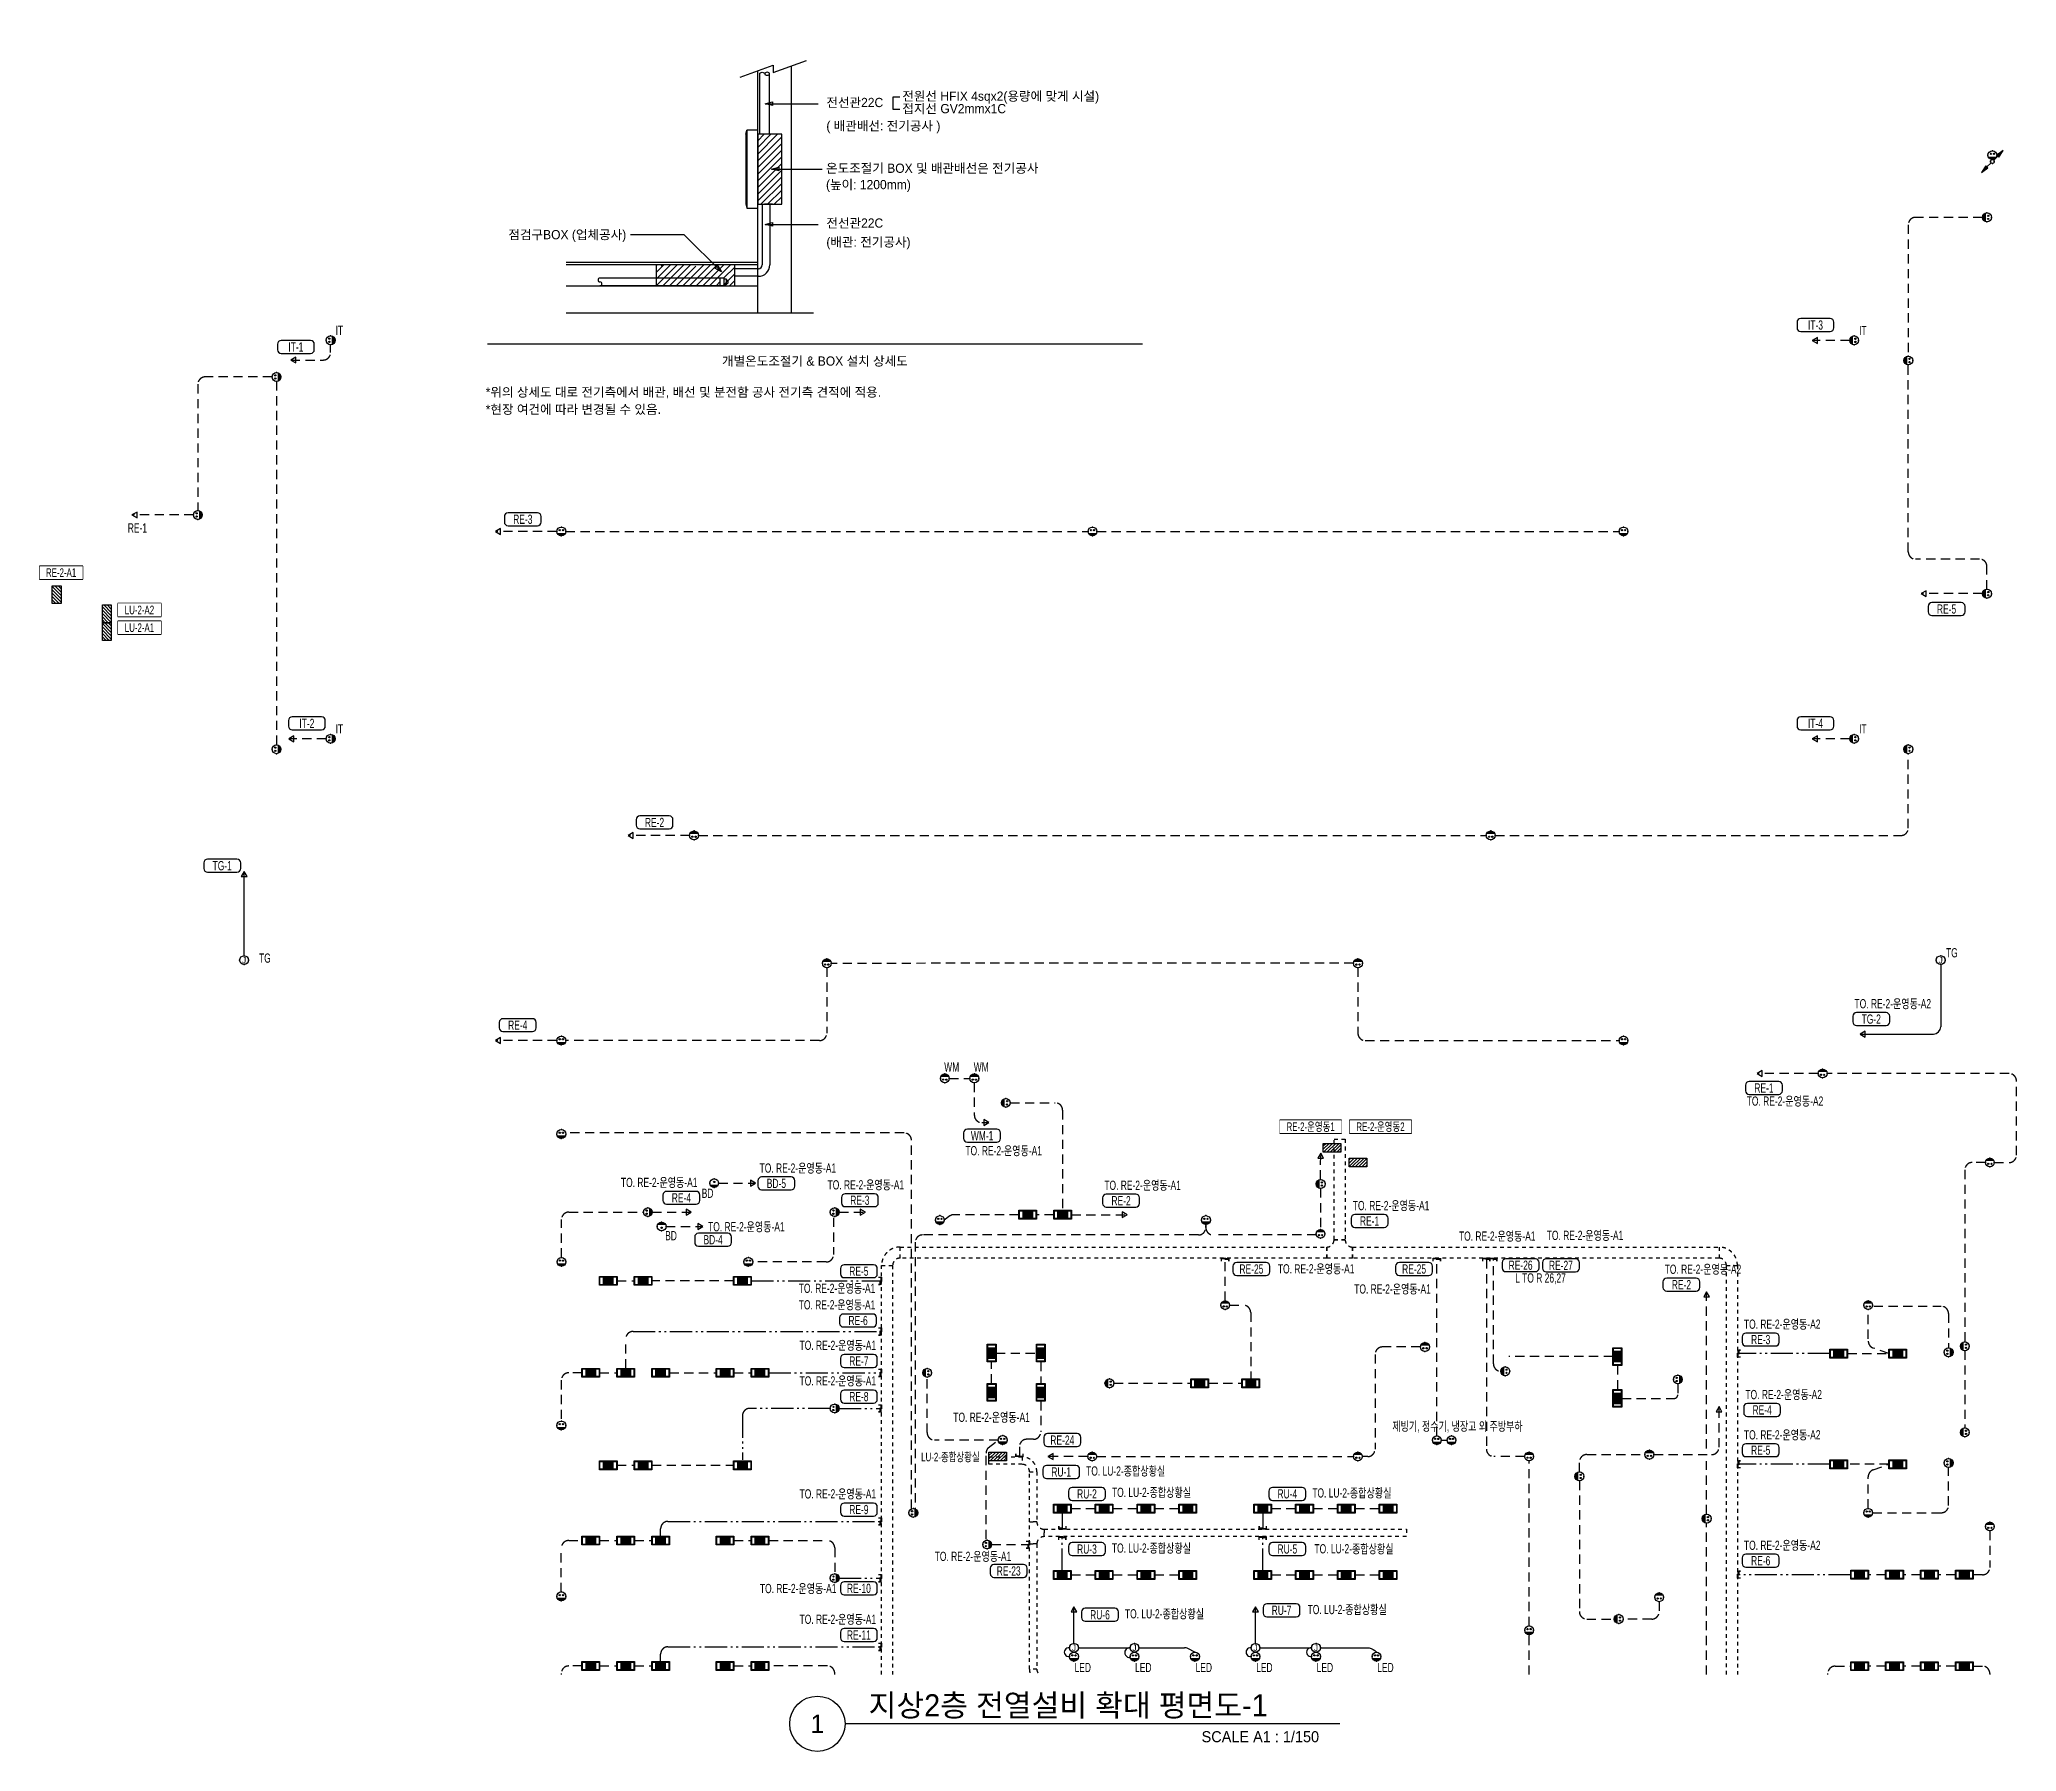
# Model space of a CAD drawing. Header units: millimetres. Extents: x 35956 to 501590, y -530175 to 881740.
# Drawn here: x 266632 to 347030, y -173775 to -104170 of the extents above; entities that cross this region are included whole.
import ezdxf
from ezdxf.enums import TextEntityAlignment as Align

# ---------------------------------------------------------------- set-up
doc = ezdxf.new("R2010")
doc.units = ezdxf.units.MM
doc.header["$LTSCALE"] = 150
doc.set_wipeout_variables(frame=1)
for name, pattern in [('D1', [3, 1, -1, 1]), ('D2', [6.5, 2.5, -1.5, 2.5]), ('E6', [10, 6, -1, 0.5, -1, 0.5, -1])]:
    doc.linetypes.add(name, pattern=pattern)
doc.layers.get('Defpoints').update_dxf_attribs({"color": 161})
for name, color, linetype in [('------01 Distribution Panel', 3, 'Continuous'), ('------01 Distribution Panel_UPS_Emgency', 232, 'Continuous'), ('------06 Receptacle', 6, 'Continuous'), ('------07 System Box', 6, 'Continuous'), ('-----20 General Symbol', 3, 'Continuous'), ('-----21 Embeded Wire in Ceiling or Wall', 4, 'Continuous'), ('-----22 Concealed Wire in Floor', 4, 'E6'), ('-----22 Embeded in Floor', 4, 'D2'), ('-----23 Concealed or Exposed Wire', 4, 'D1'), ('-----26 Electrical Cable Tray_Access Floor', 1, 'D1'), ('-----29 Cable Schedule', 1, 'Continuous'), ('-----29 Indicator', 1, 'Continuous'), ('-----30 Text', 2, 'Continuous'), ('-----41 Drawing Title', 2, 'Continuous'), ('00천열', 2, 'Continuous')]:
    doc.layers.add(name, color=color, linetype=linetype)
doc.styles.add('ELEC', font='Dotum.ttf')

msp = doc.modelspace()

# ---------------------------------------------------------------- texts
at = {"layer": '------06 Receptacle', "style": 'ELEC', "width": 0.7}
for s, p in [('IT', (278825, -115995, 0)), ('IT', (340785, -115999, 0)), ('IT', (278825, -132198, 0)), ('IT', (340785, -132198, 0)), ('WM', (303728, -145942)), ('WM', (304928, -145942)), ('BD', (292313, -152803)), ('LED', (309057, -170361)), ('LED', (311519, -170361)), ('LED', (313981, -170361)), ('LED', (316443, -170361)), ('LED', (318905, -170361)), ('LED', (321367, -170361))]:
    msp.add_text(s, height=375, dxfattribs=at).set_placement(p, align=Align.MIDDLE)
at = {"layer": '-----20 General Symbol', "style": 'ELEC', "width": 0.7}
for p in [(275797, -141518), (344403, -141301)]:
    msp.add_text('TG', height=375, dxfattribs=at).set_placement(p, align=Align.MIDDLE)
at = {"layer": '-----30 Text', "style": 'ELEC'}
msp.add_text('*현장 여건에 따라 변경될 수 있음.', height=375, dxfattribs=at).set_placement((284777, -119392))
at = {"layer": '-----41 Drawing Title', "color": 2, "style": 'ELEC'}
msp.add_text('지상2층 전열설비 확대 평면도-1', height=900, dxfattribs=at).set_placement((300348, -172350))
at = {"layer": '-----41 Drawing Title', "color": 7, "style": 'ELEC'}
msp.add_text('1', height=750, dxfattribs=at).set_placement((298264, -172650), align=Align.MIDDLE)
at = {"layer": '-----41 Drawing Title', "style": 'ELEC'}
msp.add_text('SCALE A1 : 1/150', height=450, dxfattribs=at).set_placement((318669, -173400), align=Align.RIGHT)
at = {"style": 'ELEC', "width": 0.7}
for s, p in [('TO. RE-2-운영동-A1', (297473, -150051)), ('BD-5', (296598, -150681)), ('TO. RE-2-운영동-A1', (295378, -152436)), ('TO. RE-2-운영동-A1', (325915, -152817)), ('TO. RE-2-운영동-A1', (329485, -152787)), ('BD-4', (294025, -152968)), ('TO. RE-2-운영동-A1', (305349, -160183))]:
    msp.add_text(s, height=375, dxfattribs=at).set_placement(p, align=Align.MIDDLE)
at = {"layer": 'Defpoints', "style": 'ELEC', "width": 0.7}
msp.add_text('제빙기, 정수기, 냉장고 외 주방부하', height=375, dxfattribs=at).set_placement((324298, -160563, 0), align=Align.MIDDLE)

# ---------------------------------------------------------------- blocks, each defined once
blk = doc.blocks.new('B02')
h = blk.add_hatch(color=256)
h.paths.add_polyline_path([(-136, 86, 0.632456), (136, 86)])
h.paths.add_polyline_path([(-75, 193, 1), (-32, 193, 1)])
h.paths.add_polyline_path([(32, 193, 1), (75, 193, 1)])
blk.add_line((-136, 86), (136, 86))
at = {"linetype": 'Continuous'}
blk.add_circle((0, 150), 150, dxfattribs=at)
for centre in [(-54, 193), (54, 193)]:
    blk.add_circle(centre, 21.4)
for p in [(-150, 150), (0, 300), (0, 0), (150, 150)]:
    blk.add_point(p)
blk = doc.blocks.new('O04')
blk.add_circle((0, 0), 150)
for p in [(-150, 0), (0, 150), (150, 0), (0, -150)]:
    blk.add_point(p)
at = {"style": 'ELEC'}
blk.add_text('J', height=214, dxfattribs=at).set_placement((0, 0), align=Align.MIDDLE)
blk = doc.blocks.new('B11')
h = blk.add_hatch(color=256)
h.dxf.hatch_style = 1
h.paths.add_polyline_path([(150, 150), (-150, 150), (-150, -150), (150, -150)])
at = {"linetype": 'Continuous'}
for points in [[(300, -150), (-300, -150), (-300, 150), (300, 150)], [(-150, 150), (150, 150), (150, -150), (-150, -150)]]:
    blk.add_lwpolyline(points, close=True, dxfattribs=at)
at = {"color": 1, "linetype": 'Continuous'}
for points in [[(-280, 130), (-170, 130), (-170, -130), (-280, -130)], [(170, 130), (280, 130), (280, -130), (170, -130)]]:
    blk.add_lwpolyline(points, close=True, dxfattribs=at)
blk = doc.blocks.new('A02')
h = blk.add_hatch()
h.set_pattern_fill('ANSI31', color=256, scale=25, style=0)
h.set_pattern_definition([(45, (-2000, -19200), (-56.1266, 56.1266), [])])
h.paths.add_polyline_path([(-300, 300), (-300, 0), (300, 0), (300, 300)])
blk.add_lwpolyline([(300, 0), (-300, 0), (-300, 300), (300, 300)], close=True)
blk = doc.blocks.new('B01')
h = blk.add_hatch(color=256)
h.paths.add_polyline_path([(21, 193, 1), (-21, 193, 1)])
h.paths.add_polyline_path([(-136, 86, 0.632456), (136, 86)])
blk.add_line((-136, 86), (136, 86))
at = {"linetype": 'Continuous'}
blk.add_circle((0, 150), 150, dxfattribs=at)
blk.add_circle((0, 193), 21.4)
for p in [(-150, 150), (0, 300), (0, 0), (150, 150)]:
    blk.add_point(p)
blk = doc.blocks.new('O07')
blk.add_lwpolyline([(-173, -100), (0, 0), (-173, 100)], close=True)
blk = doc.blocks.new('O08')
blk.add_hatch(color=256).paths.add_polyline_path([(-120, 51), (-120, 0), (120, 0), (120, 51)])
blk.add_lwpolyline([(120, 127.5), (120, 0), (-120, 0), (-120, 127.5), (-120, 51), (120, 51)])
blk = doc.blocks.new('A$C2ba48c73')
at = {"layer": '-----23 Concealed or Exposed Wire', "rotation": 180}
blk.add_blockref('O08', (0, 0), dxfattribs=at)
blk = doc.blocks.new('O01')
blk.add_hatch(color=256).paths.add_polyline_path([(-149, -218), (-218, -149), (-368, -368)])
blk.add_line((-46, -46), (-184, -184))
blk.add_lwpolyline([(-368, -368), (-149, -218), (-218, -149), (-368, -368)])
blk.add_circle((0, 0), 65)
for p in [(-65, 0), (-65, 0), (0, 65), (0, 65), (65, 0), (65, 0), (0, -65), (0, -65)]:
    blk.add_point(p)

# ---------------------------------------------------------------- hatches: boundary and pattern name
at = {"layer": '00천열'}
h = msp.add_hatch(color=6, dxfattribs=at)
h.paths.add_polyline_path([(294457, -113870), (294318, -113870), (294318, -114148), (294457, -114148)])
h.paths.add_polyline_path([(294466, -113864), (294318, -113864), (294318, -113870), (294457, -113870), (294457, -114148), (294466, -114148), (294466, -113903)])
h.paths.add_polyline_path([(294466, -114148), (294466, -114148), (294457, -114148), (294457, -114183), (294466, -114183)])
h.paths.add_polyline_path([(294457, -114148), (294318, -114148), (294318, -114183), (294457, -114183)])

# ---------------------------------------------------------------- linework, layer by layer
at = {"layer": '------01 Distribution Panel', "color": 1, "elevation": 0}
for points in [[(266632, -126108), (268386, -126108), (268386, -125583), (266632, -125583)], [(269818, -128345), (271573, -128345), (271573, -127820), (269818, -127820)], [(317068, -148635), (319584, -148635), (319584, -148110), (317068, -148110)]]:
    msp.add_lwpolyline(points, close=True, dxfattribs=at)
at = {"layer": '-----21 Embeded Wire in Ceiling or Wall'}
for p, q in [((343950, -141780), (343950, -144309)), ((308880, -169560), (310981, -169560)), ((311341, -169560), (313197, -169560)), ((313622, -169740), (313333, -169593)), ((316263, -169560), (318364, -169560))]:
    msp.add_line(p, q, dxfattribs=at)
at = {"layer": '-----21 Embeded Wire in Ceiling or Wall', "elevation": 0}
for points in [[(274950, -141420), (274950, -137990)], [(308700, -169380), (308700, -167890)], [(316083, -169380), (316083, -167890)]]:
    msp.add_lwpolyline(points, dxfattribs=at)
msp.add_lwpolyline([(318724, -169560), (320702, -169560, -0.172663), (321004, -169740, -0.299992)], format="xyb", dxfattribs=at)
at = {"layer": '-----21 Embeded Wire in Ceiling or Wall'}
for centre, radius, start, end in [((343650, -144309), 300, 270, 0), ((308489, -169739), 182, 80.3196, 279.32668), ((310961, -169757), 198, 84.30033, 276.44016), ((313197, -169860), 300, 62.98687, 90), ((315880, -169739), 181, 82.67332, 276.97295), ((318343, -169739), 181, 83.46374, 276.18253)]:
    msp.add_arc(centre, radius, start, end, dxfattribs=at)
at = {"layer": '-----22 Concealed Wire in Floor'}
msp.add_line((290770, -156700), (300876, -156700), dxfattribs=at)
at = {"layer": '-----22 Concealed Wire in Floor', "elevation": 0}
for points in [[(339440, -157600), (335683, -157600)], [(299150, -159826), (300876, -159826)], [(339440, -162100), (335683, -162100)], [(308225, -164080), (308225, -164740)], [(316375, -164080), (316375, -164740)], [(308225, -166420), (308225, -165040)], [(316375, -166420), (316375, -165040)], [(299150, -166728), (300876, -166728)]]:
    msp.add_lwpolyline(points, dxfattribs=at)
for points in [[(298790, -159826), (295518, -159826, 0.414214), (295218, -160126), (295218, -161915)], [(291890, -165020), (291890, -164720, -0.414214), (292190, -164420), (300876, -164420)], [(291890, -170120), (291890, -169820, -0.414214), (292190, -169520), (300876, -169520)]]:
    msp.add_lwpolyline(points, format="xyb", dxfattribs=at)
at = {"layer": '-----22 Embeded in Floor'}
for p, q in [((278470, -116900), (278470, -116577)), ((346730, -146211), (339326, -146211)), ((347030, -149530), (347030, -146511)), ((318731, -150521), (318734, -149448)), ((344930, -150130), (344930, -157120)), ((345770, -149830), (345230, -149830)), ((346130, -149830), (346730, -149830)), ((294250, -150670), (295750, -150670)), ((318729, -150881), (318729, -152550)), ((292110, -152430), (293610, -152430)), ((325472, -153768), (325472, -161479)), ((290470, -158200), (290470, -157000)), ((292250, -158380), (294150, -158380)), ((330620, -157720), (326391, -157720)), ((330800, -158080), (330800, -159060)), ((333259, -158829), (333259, -159270)), ((330980, -159420), (333109, -159420)), ((306480, -161383), (306480, -161800)), ((327029, -161779), (325772, -161779)), ((305350, -165364), (306890, -165364))]:
    msp.add_line(p, q, dxfattribs=at)
at = {"layer": '-----22 Embeded in Floor', "elevation": 0}
for points in [[(345650, -111400), (342930, -111400, 0.414214), (342630, -111700), (342630, -117040)], [(276090, -117888), (273369, -117888, 0.414214), (273069, -118188), (273070, -123320)], [(345831, -126521), (345831, -125597, 0.414214), (345531, -125297), (342930, -125297, -0.414214), (342630, -124997), (342630, -117400)], [(325829, -136531), (342330, -136531, 0.414214), (342630, -136231), (342630, -133206)], [(298648, -141910), (298648, -144571, -0.414214), (298348, -144871), (288031, -144871)], [(320248, -141910), (320247, -144569), (320247, -144569, 0.414214), (320547, -144869), (330871, -144869)], [(304647, -146589), (304648, -147905, 0.414214), (304948, -148205), (305241, -148205)], [(306110, -147404), (307940, -147404, -0.414214), (308240, -147704), (308240, -151770)], [(302092, -163911), (302092, -148926, 0.414214), (301792, -148626), (288079, -148626)], [(287857, -153690), (287857, -152148, -0.414214), (288157, -151848), (291190, -151848)], [(306460, -151950), (303826, -151950, 0.149591), (303658, -152001), (303428, -152171)], [(315029, -155631), (315588, -155631, -0.414214), (315888, -155931), (315888, -158626)], [(341226, -155674), (343969, -155674, -0.414214), (344269, -155974), (344269, -157364)], [(322795, -157329), (321246, -157329, 0.414214), (320946, -157629), (320946, -161484, -0.414214), (320646, -161784), (320428, -161784)], [(340160, -157600), (341840, -157600), (341201, -157371, -0.316729), (341002, -157089)], [(288690, -158380), (288152, -158380, 0.414214), (287852, -158680), (287852, -160340)], [(305126, -165137), (305126, -161643, -0.19862), (305214, -161431), (305621, -161113), (303029, -161113, -0.414214), (302729, -160813), (302729, -158559)], [(307350, -159535), (307350, -160783, -0.414214), (307050, -161083), (306780, -161083)], [(332281, -161706), (334633, -161706, 0.414214), (334933, -161406), (334933, -159755)], [(329256, -162411), (329256, -162004, -0.414214), (329556, -161704), (331921, -161704)], [(340998, -163890), (340998, -162612, -0.31719), (341197, -162329), (341840, -162100), (340160, -162100)], [(341179, -164069), (343971, -164069, 0.414214), (344271, -163769), (344271, -162224)], [(329254, -162771), (329254, -168090, 0.414214), (329554, -168390), (330675, -168390)], [(345950, -164810), (345950, -166290, -0.414214), (345650, -166590), (345270, -166590)], [(287852, -167291), (287852, -165500, -0.414214), (288152, -165200), (288690, -165200)], [(296290, -165200), (298671, -165200, -0.414214), (298971, -165500), (298971, -166547)], [(332500, -167685), (332500, -168092, -0.414214), (332200, -168392), (331035, -168392)], [(288690, -170300), (288152, -170300, 0.414214), (287852, -170600), (287852, -170650)], [(298971, -170650), (298971, -170600, 0.414214), (298671, -170300), (296290, -170300)], [(339355, -170650), (339355, -170610, -0.414214), (339655, -170310), (340290, -170310)], [(345270, -170310), (345650, -170310, -0.414214), (345950, -170610), (345950, -170650)]]:
    msp.add_lwpolyline(points, format="xyb", dxfattribs=at)
for points in [[(340250, -116403), (338726, -116403)], [(276270, -118068), (276270, -132846)], [(272890, -123500), (270390, -123500)], [(287671, -124169), (285171, -124169)], [(288031, -124171), (309271, -124169)], [(309631, -124171), (330871, -124169)], [(345650, -126700), (343150, -126700)], [(278290, -132600), (276766, -132600)], [(340249, -132599), (338725, -132599)], [(293069, -136529), (290569, -136529)], [(293429, -136531), (325469, -136529)], [(320069, -141729), (298829, -141731)], [(287671, -144869), (285171, -144869)], [(338966, -146209), (336484, -146209)], [(303628, -146410), (304468, -146407)], [(291550, -151850), (293138, -151850)], [(299150, -151850), (300216, -151850)], [(307880, -151950), (307180, -151950)], [(308600, -151950), (310870, -151950)], [(314062, -152350), (314062, -152474), (314062, -152389)], [(290120, -154640), (290818, -154640)], [(294858, -154640), (291538, -154640)], [(334431, -161457), (334431, -155088)], [(341000, -157000), (341002, -155810)], [(305530, -157575), (307170, -157575)], [(344930, -157480), (344930, -160620)], [(289410, -158380), (290110, -158380)], [(294870, -158380), (295570, -158380)], [(305350, -158815), (305350, -157935)], [(307350, -157935), (307350, -158815)], [(310322, -158806), (313452, -158806)], [(314172, -158806), (315528, -158806)], [(323636, -161121), (323874, -161119)], [(290120, -162140), (290818, -162140)], [(291538, -162140), (294858, -162140)], [(309624, -161784), (320068, -161782)], [(327212, -168670), (327208, -161960)], [(334431, -164129), (334431, -161968)], [(308585, -163900), (309565, -163900)], [(310285, -163900), (311265, -163900)], [(311985, -163900), (312965, -163900)], [(320135, -163900), (321115, -163900)], [(334429, -170650), (334429, -164489)], [(289410, -165200), (290110, -165200)], [(290830, -165200), (291530, -165200)], [(294870, -165200), (295570, -165200)], [(308585, -166600), (309565, -166600)], [(310285, -166600), (311265, -166600)], [(311985, -166600), (312965, -166600)], [(316735, -166600), (317715, -166600)], [(318435, -166600), (319415, -166600)], [(320135, -166600), (321115, -166600)], [(341710, -166590), (341010, -166590)], [(343130, -166590), (342430, -166590)], [(344550, -166590), (343850, -166590)], [(327211, -170650), (327210, -169030)], [(289410, -170300), (290110, -170300)], [(290830, -170300), (291530, -170300)], [(294870, -170300), (295570, -170300)], [(341710, -170310), (341010, -170310)], [(343130, -170310), (342430, -170310)], [(344550, -170310), (343850, -170310)]]:
    msp.add_lwpolyline(points, dxfattribs=at)
at = {"layer": '-----22 Embeded in Floor'}
for centre, radius, start, end in [((278170, -116900), 300, 270, 0), ((346730, -146511), 300, 0, 90), ((346730, -149530), 300, 270, 0), ((345230, -150130), 300, 90, 180), ((290770, -157000), 300, 90, 180), ((326060, -158016), 300, 180, 270), ((333109, -159270), 150, 270, 0), ((306780, -161383), 300, 90, 180), ((325772, -161479), 300, 180, 270)]:
    msp.add_arc(centre, radius, start, end, dxfattribs=at)
at = {"layer": '-----26 Electrical Cable Tray_Access Floor'}
for points in [[(301326, -154017), (301326, -154017, -0.414214), (301626, -153717), (301626, -153717), (301626, -153267, 0.414214), (300876, -154017)], [(320029, -153267), (320029, -153717), (320029, -153717), (318979, -153717), (318979, -153267, 0.414214), (319279, -152967), (319729, -152967), (319729, -152967, 0.414214)], [(334933, -153717), (334933, -153717, -0.414214), (335233, -154017), (335233, -154017), (335683, -154017, 0.414214), (334933, -153267)], [(307190, -165340), (306890, -165340), (306890, -165340), (306890, -164440), (307190, -164440, 0.414214), (307490, -164740), (307490, -165040), (307490, -165040, 0.414214)]]:
    msp.add_lwpolyline(points, format="xyb", close=True, dxfattribs=at)
for points in [[(301626, -153717), (301626, -153267), (318979, -153267), (318979, -153717)], [(307190, -164440), (306890, -164440), (306890, -162400), (307190, -162400)], [(322218, -164740), (322218, -165040), (307490, -165040), (307490, -164740)], [(307190, -170430), (306890, -170430), (306890, -165340), (307190, -165340)]]:
    msp.add_lwpolyline(points, close=True, dxfattribs=at)
for points in [[(300876, -170650), (300876, -154017), (301326, -154017), (301326, -170650)], [(335233, -170650), (335233, -154017), (335683, -154017), (335683, -170650)]]:
    msp.add_lwpolyline(points, dxfattribs=at)
msp.add_lwpolyline([(307287, -170650, -0.209323), (307190, -170430), (307190, -170430), (306890, -170430, 0.094332), (306932, -170650, 0.094332)], format="xyb", dxfattribs=at)
at = {"layer": '-----41 Drawing Title', "color": 7}
msp.add_line((319511, -172650), (299389, -172650), dxfattribs=at)
msp.add_circle((298264, -172650), 1125, dxfattribs=at)
at = {"color": 1, "linetype": 'Continuous', "elevation": 0}
for points in [[(295848, -150793, 0.414214), (295998, -150943), (297198, -150943, 0.414214), (297348, -150793), (297348, -150568, 0.414214), (297198, -150418), (295998, -150418, 0.414214), (295848, -150568)], [(293275, -153081, 0.414214), (293425, -153231), (294625, -153231, 0.414214), (294775, -153081), (294775, -152856, 0.414214), (294625, -152706), (293425, -152706, 0.414214), (293275, -152856)]]:
    msp.add_lwpolyline(points, format="xyb", close=True, dxfattribs=at)

# ---------------------------------------------------------------- block references
at = {"layer": '------01 Distribution Panel', "xscale": 1.2, "yscale": 1.2, "zscale": 1.2, "rotation": 270}
msp.add_blockref('A02', (267150, -126740), dxfattribs=at)
at = {"layer": '------01 Distribution Panel', "xscale": 1.2, "yscale": 1.2, "zscale": 1.2}
for p in [(319200, -149410), (320250, -150010)]:
    msp.add_blockref('A02', p, dxfattribs=at)
at = {"layer": '------01 Distribution Panel_UPS_Emgency', "xscale": 1.2, "yscale": 1.2, "zscale": 1.2}
for p, rotation in [((269190, -128240), 270), ((305600, -161600), 180)]:
    msp.add_blockref('A02', p, dxfattribs=dict(at, rotation=rotation))
at = {"layer": '------06 Receptacle', "xscale": 1.2, "yscale": 1.2, "zscale": 1.2}
for name, p, rotation in [('B02', (346050, -109050), 359.646272586137), ('B02', (345650, -111400), 269.646272586137), ('B02', (278650, -116397), 89.99999905542973), ('B02', (340250, -116401), 269.9999990554298), ('B02', (342450, -117220), 270.0000009445701), ('B02', (276450, -117888), 89.99999905542991), ('B02', (273250, -123500), 89.64627258613703), ('B02', (287850, -124350), 359.646272586137), ('B02', (309450, -124350), 359.646272586137), ('B02', (331050, -124350), 359.646272586137), ('B02', (345650, -126700), 269.646272586137), ('B02', (278650, -132600), 89.99999905542973), ('B02', (340250, -132600), 269.9999990554298), ('B02', (276450, -133026), 89.99999905542991), ('B02', (342450, -133026), 270.0000009445701), ('B02', (293250, -136350), 179.646272586137), ('B02', (325650, -136350), 179.6462725861371), ('B02', (298650, -141550), 179.646272586137), ('B02', (320250, -141550), 179.646272586137), ('B02', (287850, -145050), 359.6462725861371), ('B02', (331050, -145050), 359.6462725861371), ('B02', (303449, -146229), 179.646272586137), ('B02', (304649, -146229), 179.646272586137), ('B02', (339147, -146030), 179.646272586137), ('B02', (305750, -147402), 269.646272586137), ('B02', (287852, -148850), 359.646272586137), ('B02', (345950, -149650), 180), ('B02', (318550, -150700), 269.6462725861369), ('B02', (291550, -151850), 89.64627258613703), ('B02', (299150, -151850), 89.64627258613703), ('B01', (291930, -152250), 180), ('B02', (303247, -152350), 359.6462725861371), ('B02', (314066, -152350), 359.6462725861369), ('B02', (318729, -152550), 179.646272586137), ('B02', (287855, -154050), 359.6462725861371), ('B02', (295455, -154050), 359.6462725861371), ('B02', (314850, -155450), 179.646272586137), ('B02', (341000, -155450), 180.3537274138629), ('B02', (322976, -157150), 179.646272586137), ('B02', (344450, -157543), 90.35372741386286), ('B02', (344750, -157300), 270), ('B02', (302550, -158378), 269.646272586137), ('B02', (326060, -158316), 269.646272586137), ('B02', (309962, -158804), 269.646272586137), ('B02', (333440, -158650), 89.64627258613703), ('B02', (333440, -158650), 89.64627258613703), ('B02', (299150, -159829), 89.64627258613703), ('B02', (287850, -160700), 359.646272586137), ('B02', (344750, -160800), 270), ('B02', (305800, -161294), 359.6462725861371), ('B02', (323455, -161300), 359.6462725861371), ('B02', (324053, -161300), 359.6462725861371), ('B02', (327210, -161600), 179.646272586137), ('B02', (332102, -161525), 179.646272586137), ('B02', (309445, -161603), 179.646272586137), ('B02', (320249, -161603), 179.646272586137), ('B02', (344450, -162043), 90.35372741386286), ('B02', (329075, -162590), 269.646272586137), ('B02', (302348, -164075), 89.64627258613697), ('B02', (341000, -164250), 0.3537274138628781), ('B02', (334250, -164308), 269.646272586137), ('B02', (345950, -164450), 180), ('B02', (305350, -165364), 89.64627258613699), ('B02', (299150, -166728), 89.64627258613703), ('B02', (287850, -167651), 359.646272586137), ('B02', (332502, -167325), 179.646272586137), ('B02', (327210, -169030), 359.646272586137), ('B02', (330675, -168390), 269.646272586137), ('B02', (308698, -170100), 359.6462725861371), ('B02', (311159, -170100), 359.6462725861371), ('B02', (313620, -170100), 359.6462725861371), ('B02', (316080, -170100), 359.6462725861371), ('B02', (318541, -170100), 359.6462725861371), ('B02', (321002, -170100), 359.6462725861371)]:
    msp.add_blockref(name, p, dxfattribs=dict(at, rotation=rotation))
msp.add_blockref('B01', (294070, -150850), dxfattribs=at)
at = {"layer": '------07 System Box', "xscale": 1.2, "yscale": 1.2, "zscale": 1.2}
for p, rotation in [((306820, -151950), 180), ((308240, -151950), 180), ((305350, -157575), 270), ((307350, -157575), 270), ((330800, -157720), 269.9999999999999), ((339800, -157600), 180), ((342200, -157600), 180), ((305350, -159175), 270), ((307350, -159175), 270), ((313812, -158806), 180), ((315888, -158806), 180), ((330800, -159420), 269.9999999999999), ((339800, -162100), 180), ((342200, -162100), 180), ((308225, -163900), 180), ((309925, -163900), 180), ((311625, -163900), 180), ((313325, -163900), 180), ((316375, -163900), 180), ((318075, -163900), 180), ((319775, -163900), 180), ((321475, -163900), 180), ((308225, -166600), 180), ((309925, -166600), 180), ((311625, -166600), 180), ((313325, -166600), 180), ((316375, -166600), 180), ((318075, -166600), 180), ((319775, -166600), 180), ((321475, -166600), 180)]:
    msp.add_blockref('B11', p, dxfattribs=dict(at, rotation=rotation))
for p in [(289760, -154640), (291178, -154640), (295218, -154640), (289050, -158380), (290470, -158380), (291890, -158380), (294510, -158380), (295930, -158380), (289760, -162140), (291178, -162140), (295218, -162140), (289050, -165200), (290470, -165200), (291890, -165200), (294510, -165200), (295930, -165200), (340650, -166590), (342070, -166590), (343490, -166590), (344910, -166590), (289050, -170300), (290470, -170300), (291890, -170300), (294510, -170300), (295930, -170300), (340650, -170310), (342070, -170310), (343490, -170310), (344910, -170310)]:
    msp.add_blockref('B11', p, dxfattribs=at)
at = {"layer": '-----20 General Symbol', "xscale": 1.2, "yscale": 1.2, "zscale": 1.2}
for name, p in [('O01', (346050, -109128)), ('O04', (274950, -141600)), ('O04', (343950, -141600)), ('O04', (308700, -169560)), ('O04', (311161, -169560)), ('O04', (316083, -169560)), ('O04', (318544, -169560))]:
    msp.add_blockref(name, p, dxfattribs=at)
at = {"layer": '-----20 General Symbol', "xscale": 1.2, "yscale": 1.2, "zscale": 1.2, "rotation": 180}
msp.add_blockref('O01', (346050, -109128), dxfattribs=at)
at = {"layer": '-----21 Embeded Wire in Ceiling or Wall', "xscale": 1.2, "yscale": 1.2, "zscale": 1.2}
for p, rotation in [((274950, -137990), 89.9999999999999), ((308700, -167890), 89.99999999999997), ((316083, -167890), 89.99999999999997)]:
    msp.add_blockref('O07', p, dxfattribs=dict(at, rotation=rotation))
for p in [(305241, -148205), (295750, -150670), (293138, -151850), (300216, -151850), (293610, -152430)]:
    msp.add_blockref('O07', p, dxfattribs=at)
at = {"layer": '-----22 Concealed Wire in Floor', "xscale": 1.2}
for p in [(325472, -153717), (308225, -165040), (316375, -165040)]:
    msp.add_blockref('A$C2ba48c73', p, dxfattribs=at)
for p, rotation in [((300876, -154640), 270), ((300876, -156700), 270), ((335683, -157600), 89.99999999999999), ((300876, -158380), 270), ((300876, -159826), 270), ((306480, -161800), 180), ((335683, -162100), 89.99999999999999), ((300876, -164420), 270), ((308225, -164740), 180.0000000095184), ((316375, -164740), 180.0000000095184), ((306890, -165364), 270), ((300876, -166728), 270), ((335683, -166590), 89.99999999999999), ((300876, -169520), 270)]:
    msp.add_blockref('A$C2ba48c73', p, dxfattribs=dict(at, rotation=rotation))
at = {"layer": '-----22 Embeded in Floor', "xscale": 1.2, "yscale": 1.2, "zscale": 1.2}
for p, rotation in [((338726, -116403), 180), ((270390, -123500), 180), ((285171, -124169), 180), ((343150, -126700), 180), ((276766, -132600), 180), ((338725, -132599), 180), ((290569, -136529), 180), ((340667, -144609), 180), ((285171, -144869), 180), ((336484, -146209), 180), ((318734, -149448), 90), ((334431, -155088), 90), ((334933, -159755), 90)]:
    msp.add_blockref('O07', p, dxfattribs=dict(at, rotation=rotation))
msp.add_blockref('O07', (310870, -151950), dxfattribs=at)

msp.set_redraw_order([(e.dxf.handle, doc.entitydb.next_handle()) for e in msp.query("TEXT MTEXT ATTDEF DIMENSION ARC_DIMENSION")])  # texts and dimensions are drawn at this point

# ---------------------------------------------------------------- wipeouts: each hides what was drawn before it
at = {"color": 1, "linetype": 'Continuous'}
for points in [[(321783, -154273), (321785, -154296), (321791, -154319), (321800, -154341), (321812, -154361), (321827, -154379), (321845, -154394), (321865, -154407), (321887, -154416), (321910, -154421), (321933, -154423), (323133, -154423), (323157, -154421), (323180, -154416), (323201, -154407), (323221, -154394), (323239, -154379), (323255, -154361), (323267, -154341), (323276, -154319), (323281, -154296), (323283, -154273), (323283, -154048), (323281, -154024), (323276, -154002), (323267, -153980), (323255, -153960), (323239, -153942), (323221, -153927), (323201, -153914), (323180, -153905), (323157, -153900), (323133, -153898), (321933, -153898), (321910, -153900), (321887, -153905), (321865, -153914), (321845, -153927), (321827, -153942), (321812, -153960), (321800, -153980), (321791, -154002), (321785, -154024), (321783, -154048)], [(326115, -154116), (326117, -154140), (326122, -154163), (326131, -154185), (326144, -154205), (326159, -154223), (326177, -154238), (326197, -154250), (326219, -154259), (326242, -154265), (326265, -154266), (327465, -154266), (327489, -154265), (327511, -154259), (327533, -154250), (327553, -154238), (327571, -154223), (327586, -154205), (327599, -154185), (327608, -154163), (327613, -154140), (327615, -154116), (327615, -153891), (327613, -153868), (327608, -153845), (327599, -153823), (327586, -153803), (327571, -153785), (327553, -153770), (327533, -153758), (327511, -153749), (327489, -153743), (327465, -153741), (326265, -153741), (326242, -153743), (326219, -153749), (326197, -153758), (326177, -153770), (326159, -153785), (326144, -153803), (326131, -153823), (326122, -153845), (326117, -153868), (326115, -153891)]]:
    msp.add_wipeout(points, dxfattribs=at)

# ---------------------------------------------------------------- next in the draw order: linework, layer by layer
at = {"layer": '-----22 Embeded in Floor'}
for p, q in [((323457, -160940), (323457, -153717)), ((325760, -158016), (325760, -153717))]:
    msp.add_line(p, q, dxfattribs=at)
at = {"layer": '-----26 Electrical Cable Tray_Access Floor'}
msp.add_lwpolyline([(320029, -153717), (320029, -153267), (334933, -153267), (334933, -153717)], close=True, dxfattribs=at)
at = {"color": 1, "linetype": 'Continuous', "elevation": 0}
for points in [[(321783, -154273, 0.414214), (321933, -154423), (323133, -154423, 0.414214), (323283, -154273), (323283, -154048, 0.414214), (323133, -153898), (321933, -153898, 0.414214), (321783, -154048)], [(326115, -154116, 0.414214), (326265, -154266), (327465, -154266, 0.414214), (327615, -154116), (327615, -153891, 0.414214), (327465, -153741), (326265, -153741, 0.414214), (326115, -153891)]]:
    msp.add_lwpolyline(points, format="xyb", close=True, dxfattribs=at)

# ---------------------------------------------------------------- next in the draw order: block references
at = {"layer": '-----22 Concealed Wire in Floor', "xscale": 1.2}
for p in [(323457, -153717), (325760, -153717)]:
    msp.add_blockref('A$C2ba48c73', p, dxfattribs=at)

# ---------------------------------------------------------------- next in the draw order: texts
at = {"style": 'ELEC', "width": 0.7}
for s, p in [('RE-25', (322533, -154160)), ('RE-26', (326865, -154004)), ('TO. RE-2-운영동-A1', (321656, -154966))]:
    msp.add_text(s, height=375, dxfattribs=at).set_placement(p, align=Align.MIDDLE)

# ---------------------------------------------------------------- next in the draw order: wipeouts: each hides what was drawn before it
at = {"color": 1}
for points in [[(266632, -126108), (268386, -126108), (268386, -125583), (266632, -125583)], [(317068, -148635), (319584, -148635), (319584, -148110), (317068, -148110)]]:
    msp.add_wipeout(points, dxfattribs=at).dxf.layer = '------01 Distribution Panel'
msp.add_wipeout([(284845, -117940), (284845, -104170), (311484, -104170), (311484, -117940)]).dxf.layer = '-----29 Cable Schedule'
at = {"color": 1, "linetype": 'Continuous'}
for points in [[(338106, -115888), (338107, -115912), (338113, -115935), (338122, -115956), (338134, -115976), (338149, -115994), (338167, -116010), (338187, -116022), (338209, -116031), (338232, -116036), (338256, -116038), (339456, -116038), (339479, -116036), (339502, -116031), (339524, -116022), (339544, -116010), (339562, -115994), (339577, -115976), (339589, -115956), (339598, -115935), (339604, -115912), (339606, -115888), (339606, -115663), (339604, -115640), (339598, -115617), (339589, -115595), (339577, -115575), (339562, -115557), (339544, -115542), (339524, -115530), (339502, -115521), (339479, -115515), (339456, -115513), (338256, -115513), (338232, -115515), (338209, -115521), (338187, -115530), (338167, -115542), (338149, -115557), (338134, -115575), (338122, -115595), (338113, -115617), (338107, -115640), (338106, -115663)], [(276305, -116780), (276307, -116804), (276312, -116827), (276321, -116848), (276334, -116868), (276349, -116886), (276367, -116902), (276387, -116914), (276409, -116923), (276432, -116928), (276455, -116930), (277655, -116930), (277679, -116928), (277701, -116923), (277723, -116914), (277743, -116902), (277761, -116886), (277776, -116868), (277789, -116848), (277798, -116827), (277803, -116804), (277805, -116780), (277805, -116555), (277803, -116532), (277798, -116509), (277789, -116487), (277776, -116467), (277761, -116449), (277743, -116434), (277723, -116422), (277701, -116413), (277679, -116407), (277655, -116405), (276455, -116405), (276432, -116407), (276409, -116413), (276387, -116422), (276367, -116434), (276349, -116449), (276334, -116467), (276321, -116487), (276312, -116509), (276307, -116532), (276305, -116555)], [(340375, -144109), (340377, -144133), (340382, -144155), (340391, -144177), (340403, -144197), (340419, -144215), (340437, -144230), (340457, -144243), (340478, -144252), (340501, -144257), (340525, -144259), (341725, -144259), (341748, -144257), (341771, -144252), (341793, -144243), (341813, -144230), (341831, -144215), (341846, -144197), (341859, -144177), (341868, -144155), (341873, -144133), (341875, -144109), (341875, -143884), (341873, -143861), (341868, -143838), (341859, -143816), (341846, -143796), (341831, -143778), (341813, -143763), (341793, -143750), (341771, -143741), (341748, -143736), (341725, -143734), (340525, -143734), (340501, -143736), (340478, -143741), (340457, -143750), (340437, -143763), (340419, -143778), (340403, -143796), (340391, -143816), (340382, -143838), (340377, -143861), (340375, -143884)], [(336011, -146910), (336013, -146933), (336018, -146956), (336027, -146978), (336040, -146998), (336055, -147016), (336073, -147031), (336093, -147043), (336115, -147052), (336138, -147058), (336161, -147060), (337361, -147060), (337385, -147058), (337407, -147052), (337429, -147043), (337449, -147031), (337467, -147016), (337482, -146998), (337495, -146978), (337504, -146956), (337509, -146933), (337511, -146910), (337511, -146685), (337509, -146661), (337504, -146638), (337495, -146617), (337482, -146597), (337467, -146579), (337449, -146563), (337429, -146551), (337407, -146542), (337385, -146537), (337361, -146535), (336161, -146535), (336138, -146537), (336115, -146542), (336093, -146551), (336073, -146563), (336055, -146579), (336040, -146597), (336027, -146617), (336018, -146638), (336013, -146661), (336011, -146685)], [(304214, -148851), (304216, -148874), (304221, -148897), (304230, -148919), (304243, -148939), (304258, -148957), (304276, -148972), (304296, -148984), (304318, -148993), (304340, -148999), (304364, -149001), (305564, -149001), (305587, -148999), (305610, -148993), (305632, -148984), (305652, -148972), (305670, -148957), (305685, -148939), (305698, -148919), (305707, -148897), (305712, -148874), (305714, -148851), (305714, -148626), (305712, -148602), (305707, -148579), (305698, -148558), (305685, -148538), (305670, -148520), (305652, -148504), (305632, -148492), (305610, -148483), (305587, -148478), (305564, -148476), (304364, -148476), (304340, -148478), (304318, -148483), (304296, -148492), (304276, -148504), (304258, -148520), (304243, -148538), (304230, -148558), (304221, -148579), (304216, -148602), (304214, -148626)], [(291985, -151377), (291987, -151401), (291993, -151423), (292002, -151445), (292014, -151465), (292029, -151483), (292047, -151498), (292067, -151511), (292089, -151520), (292112, -151525), (292135, -151527), (293335, -151527), (293359, -151525), (293382, -151520), (293403, -151511), (293424, -151498), (293441, -151483), (293457, -151465), (293469, -151445), (293478, -151423), (293484, -151401), (293485, -151377), (293485, -151152), (293484, -151129), (293478, -151106), (293469, -151084), (293457, -151064), (293441, -151046), (293424, -151031), (293403, -151018), (293382, -151009), (293359, -151004), (293335, -151002), (292135, -151002), (292112, -151004), (292089, -151009), (292067, -151018), (292047, -151031), (292029, -151046), (292014, -151064), (292002, -151084), (291993, -151106), (291987, -151129), (291985, -151152)], [(299243, -151474), (299245, -151498), (299250, -151521), (299259, -151542), (299271, -151563), (299287, -151580), (299305, -151596), (299325, -151608), (299346, -151617), (299369, -151623), (299393, -151624), (300593, -151624), (300616, -151623), (300639, -151617), (300661, -151608), (300681, -151596), (300699, -151580), (300714, -151563), (300726, -151542), (300735, -151521), (300741, -151498), (300743, -151474), (300743, -151249), (300741, -151226), (300735, -151203), (300726, -151181), (300714, -151161), (300699, -151143), (300681, -151128), (300661, -151116), (300639, -151107), (300616, -151101), (300593, -151099), (299393, -151099), (299369, -151101), (299346, -151107), (299325, -151116), (299305, -151128), (299287, -151143), (299271, -151161), (299259, -151181), (299250, -151203), (299245, -151226), (299243, -151249)], [(299203, -154361), (299205, -154385), (299210, -154407), (299219, -154429), (299232, -154449), (299247, -154467), (299265, -154482), (299285, -154495), (299307, -154504), (299330, -154509), (299353, -154511), (300553, -154511), (300577, -154509), (300599, -154504), (300621, -154495), (300641, -154482), (300659, -154467), (300674, -154449), (300687, -154429), (300696, -154407), (300701, -154385), (300703, -154361), (300703, -154136), (300701, -154113), (300696, -154090), (300687, -154068), (300674, -154048), (300659, -154030), (300641, -154015), (300621, -154002), (300599, -153993), (300577, -153988), (300553, -153986), (299353, -153986), (299330, -153988), (299307, -153993), (299285, -154002), (299265, -154015), (299247, -154030), (299232, -154048), (299219, -154068), (299210, -154090), (299205, -154113), (299203, -154136)], [(315167, -154272), (315169, -154295), (315175, -154318), (315184, -154340), (315196, -154360), (315211, -154378), (315229, -154393), (315249, -154406), (315271, -154415), (315294, -154420), (315317, -154422), (316517, -154422), (316541, -154420), (316564, -154415), (316585, -154406), (316605, -154393), (316623, -154378), (316639, -154360), (316651, -154340), (316660, -154318), (316665, -154295), (316667, -154272), (316667, -154047), (316665, -154023), (316660, -154001), (316651, -153979), (316639, -153959), (316623, -153941), (316605, -153926), (316585, -153913), (316564, -153904), (316541, -153899), (316517, -153897), (315317, -153897), (315294, -153899), (315271, -153904), (315249, -153913), (315229, -153926), (315211, -153941), (315196, -153959), (315184, -153979), (315175, -154001), (315169, -154023), (315167, -154047)], [(332655, -154905), (332657, -154928), (332663, -154951), (332672, -154973), (332684, -154993), (332699, -155011), (332717, -155026), (332737, -155038), (332759, -155047), (332782, -155053), (332805, -155055), (334005, -155055), (334029, -155053), (334052, -155047), (334074, -155038), (334094, -155026), (334112, -155011), (334127, -154993), (334139, -154973), (334148, -154951), (334154, -154928), (334155, -154905), (334155, -154680), (334154, -154656), (334148, -154633), (334139, -154612), (334127, -154592), (334112, -154574), (334094, -154558), (334074, -154546), (334052, -154537), (334029, -154532), (334005, -154530), (332805, -154530), (332782, -154532), (332759, -154537), (332737, -154546), (332717, -154558), (332699, -154574), (332684, -154592), (332672, -154612), (332663, -154633), (332657, -154656), (332655, -154680)], [(299170, -156365), (299172, -156389), (299177, -156412), (299186, -156433), (299199, -156454), (299214, -156471), (299232, -156487), (299252, -156499), (299274, -156508), (299297, -156514), (299320, -156515), (300520, -156515), (300544, -156514), (300566, -156508), (300588, -156499), (300608, -156487), (300626, -156471), (300641, -156454), (300654, -156433), (300663, -156412), (300668, -156389), (300670, -156365), (300670, -156140), (300668, -156117), (300663, -156094), (300654, -156072), (300641, -156052), (300626, -156034), (300608, -156019), (300588, -156007), (300566, -155998), (300544, -155992), (300520, -155990), (299320, -155990), (299297, -155992), (299274, -155998), (299252, -156007), (299232, -156019), (299214, -156034), (299199, -156052), (299186, -156072), (299177, -156094), (299172, -156117), (299170, -156140)], [(335878, -157139), (335880, -157163), (335885, -157186), (335894, -157208), (335907, -157228), (335922, -157246), (335940, -157261), (335960, -157273), (335982, -157282), (336005, -157288), (336028, -157289), (337228, -157289), (337252, -157288), (337274, -157282), (337296, -157273), (337316, -157261), (337334, -157246), (337349, -157228), (337362, -157208), (337371, -157186), (337376, -157163), (337378, -157139), (337378, -156914), (337376, -156891), (337371, -156868), (337362, -156846), (337349, -156826), (337334, -156808), (337316, -156793), (337296, -156781), (337274, -156772), (337252, -156766), (337228, -156764), (336028, -156764), (336005, -156766), (335982, -156772), (335960, -156781), (335940, -156793), (335922, -156808), (335907, -156826), (335894, -156846), (335885, -156868), (335880, -156891), (335878, -156914)], [(299203, -158012), (299205, -158035), (299210, -158058), (299219, -158080), (299232, -158100), (299247, -158118), (299265, -158133), (299285, -158146), (299307, -158155), (299330, -158160), (299353, -158162), (300553, -158162), (300577, -158160), (300599, -158155), (300621, -158146), (300641, -158133), (300659, -158118), (300674, -158100), (300687, -158080), (300696, -158058), (300701, -158035), (300703, -158012), (300703, -157787), (300701, -157763), (300696, -157741), (300687, -157719), (300674, -157699), (300659, -157681), (300641, -157666), (300621, -157653), (300599, -157644), (300577, -157639), (300553, -157637), (299353, -157637), (299330, -157639), (299307, -157644), (299285, -157653), (299265, -157666), (299247, -157681), (299232, -157699), (299219, -157719), (299210, -157741), (299205, -157763), (299203, -157787)], [(299203, -159458), (299205, -159482), (299210, -159505), (299219, -159526), (299232, -159546), (299247, -159564), (299265, -159580), (299285, -159592), (299307, -159601), (299330, -159606), (299353, -159608), (300553, -159608), (300577, -159606), (300599, -159601), (300621, -159592), (300641, -159580), (300659, -159564), (300674, -159546), (300687, -159526), (300696, -159505), (300701, -159482), (300703, -159458), (300703, -159233), (300701, -159210), (300696, -159187), (300687, -159165), (300674, -159145), (300659, -159127), (300641, -159112), (300621, -159100), (300599, -159091), (300577, -159085), (300553, -159083), (299353, -159083), (299330, -159085), (299307, -159091), (299285, -159100), (299265, -159112), (299247, -159127), (299232, -159145), (299219, -159165), (299210, -159187), (299205, -159210), (299203, -159233)], [(335937, -160001), (335939, -160024), (335945, -160047), (335954, -160069), (335966, -160089), (335981, -160107), (335999, -160122), (336019, -160134), (336041, -160143), (336064, -160149), (336087, -160151), (337287, -160151), (337311, -160149), (337334, -160143), (337356, -160134), (337376, -160122), (337394, -160107), (337409, -160089), (337421, -160069), (337430, -160047), (337436, -160024), (337437, -160001), (337437, -159776), (337436, -159752), (337430, -159729), (337421, -159708), (337409, -159688), (337394, -159670), (337376, -159654), (337356, -159642), (337334, -159633), (337311, -159628), (337287, -159626), (336087, -159626), (336064, -159628), (336041, -159633), (336019, -159642), (335999, -159654), (335981, -159670), (335966, -159688), (335954, -159708), (335945, -159729), (335939, -159752), (335937, -159776)], [(335878, -161639), (335880, -161663), (335885, -161686), (335894, -161708), (335907, -161728), (335922, -161746), (335940, -161761), (335960, -161773), (335982, -161782), (336005, -161788), (336028, -161789), (337228, -161789), (337252, -161788), (337274, -161782), (337296, -161773), (337316, -161761), (337334, -161746), (337349, -161728), (337362, -161708), (337371, -161686), (337376, -161663), (337378, -161639), (337378, -161414), (337376, -161391), (337371, -161368), (337362, -161346), (337349, -161326), (337334, -161308), (337316, -161293), (337296, -161281), (337274, -161272), (337252, -161266), (337228, -161264), (336028, -161264), (336005, -161266), (335982, -161272), (335960, -161281), (335940, -161293), (335922, -161308), (335907, -161326), (335894, -161346), (335885, -161368), (335880, -161391), (335878, -161414)], [(299203, -164052), (299205, -164075), (299210, -164098), (299219, -164120), (299232, -164140), (299247, -164158), (299265, -164173), (299285, -164186), (299307, -164195), (299330, -164200), (299353, -164202), (300553, -164202), (300577, -164200), (300599, -164195), (300621, -164186), (300641, -164173), (300659, -164158), (300674, -164140), (300687, -164120), (300696, -164098), (300701, -164075), (300703, -164052), (300703, -163827), (300701, -163803), (300696, -163781), (300687, -163759), (300674, -163739), (300659, -163721), (300641, -163706), (300621, -163693), (300599, -163684), (300577, -163679), (300553, -163677), (299353, -163677), (299330, -163679), (299307, -163684), (299285, -163693), (299265, -163706), (299247, -163721), (299232, -163739), (299219, -163759), (299210, -163781), (299205, -163803), (299203, -163827)], [(299203, -167254), (299205, -167278), (299210, -167301), (299219, -167322), (299232, -167342), (299247, -167360), (299265, -167376), (299285, -167388), (299307, -167397), (299330, -167402), (299353, -167404), (300553, -167404), (300577, -167402), (300599, -167397), (300621, -167388), (300641, -167376), (300659, -167360), (300674, -167342), (300687, -167322), (300696, -167301), (300701, -167278), (300703, -167254), (300703, -167029), (300701, -167006), (300696, -166983), (300687, -166961), (300674, -166941), (300659, -166923), (300641, -166908), (300621, -166896), (300599, -166887), (300577, -166881), (300553, -166879), (299353, -166879), (299330, -166881), (299307, -166887), (299285, -166896), (299265, -166908), (299247, -166923), (299232, -166941), (299219, -166961), (299210, -166983), (299205, -167006), (299203, -167029)], [(316392, -168149), (316394, -168173), (316399, -168196), (316408, -168218), (316421, -168238), (316436, -168256), (316454, -168271), (316474, -168283), (316496, -168292), (316519, -168298), (316542, -168299), (317742, -168299), (317766, -168298), (317788, -168292), (317810, -168283), (317830, -168271), (317848, -168256), (317863, -168238), (317876, -168218), (317885, -168196), (317890, -168173), (317892, -168149), (317892, -167924), (317890, -167901), (317885, -167878), (317876, -167856), (317863, -167836), (317848, -167818), (317830, -167803), (317810, -167791), (317788, -167782), (317766, -167776), (317742, -167774), (316542, -167774), (316519, -167776), (316496, -167782), (316474, -167791), (316454, -167803), (316436, -167818), (316421, -167836), (316408, -167856), (316399, -167878), (316394, -167901), (316392, -167924)], [(299203, -169152), (299205, -169175), (299210, -169198), (299219, -169220), (299232, -169240), (299247, -169258), (299265, -169273), (299285, -169286), (299307, -169295), (299330, -169300), (299353, -169302), (300553, -169302), (300577, -169300), (300599, -169295), (300621, -169286), (300641, -169273), (300659, -169258), (300674, -169240), (300687, -169220), (300696, -169198), (300701, -169175), (300703, -169152), (300703, -168927), (300701, -168903), (300696, -168881), (300687, -168859), (300674, -168839), (300659, -168821), (300641, -168806), (300621, -168793), (300599, -168784), (300577, -168779), (300553, -168777), (299353, -168777), (299330, -168779), (299307, -168784), (299285, -168793), (299265, -168806), (299247, -168821), (299232, -168839), (299219, -168859), (299210, -168881), (299205, -168903), (299203, -168927)]]:
    msp.add_wipeout(points, dxfattribs=at).translate(0, 0, 0)
for points in [[(269862, -124140), (269864, -124163), (269870, -124186), (269879, -124208), (269891, -124228), (269906, -124246), (269924, -124261), (269944, -124273), (269966, -124282), (269989, -124288), (270012, -124290), (271212, -124290), (271236, -124288), (271259, -124282), (271281, -124273), (271301, -124261), (271319, -124246), (271334, -124228), (271346, -124208), (271355, -124186), (271361, -124163), (271362, -124140), (271362, -123915), (271361, -123891), (271355, -123868), (271346, -123847), (271334, -123827), (271319, -123809), (271301, -123793), (271281, -123781), (271259, -123772), (271236, -123767), (271212, -123765), (270012, -123765), (269989, -123767), (269966, -123772), (269944, -123781), (269924, -123793), (269906, -123809), (269891, -123827), (269879, -123847), (269870, -123868), (269864, -123891), (269862, -123915)], [(285536, -123787), (285538, -123810), (285544, -123833), (285553, -123855), (285565, -123875), (285580, -123893), (285598, -123908), (285618, -123920), (285640, -123929), (285663, -123935), (285686, -123937), (286886, -123937), (286910, -123935), (286933, -123929), (286954, -123920), (286974, -123908), (286992, -123893), (287008, -123875), (287020, -123855), (287029, -123833), (287034, -123810), (287036, -123787), (287036, -123562), (287034, -123538), (287029, -123515), (287020, -123494), (287008, -123474), (286992, -123456), (286974, -123440), (286954, -123428), (286933, -123419), (286910, -123414), (286886, -123412), (285686, -123412), (285663, -123414), (285640, -123419), (285618, -123428), (285598, -123440), (285580, -123456), (285565, -123474), (285553, -123494), (285544, -123515), (285538, -123538), (285536, -123562)], [(343438, -127216), (343440, -127192), (343445, -127169), (343454, -127148), (343467, -127128), (343482, -127110), (343500, -127094), (343520, -127082), (343542, -127073), (343564, -127068), (343588, -127066), (344788, -127066), (344811, -127068), (344834, -127073), (344856, -127082), (344876, -127094), (344894, -127110), (344909, -127128), (344922, -127148), (344931, -127169), (344936, -127192), (344938, -127216), (344938, -127441), (344936, -127464), (344931, -127487), (344922, -127509), (344909, -127529), (344894, -127547), (344876, -127562), (344856, -127574), (344834, -127583), (344811, -127589), (344788, -127591), (343588, -127591), (343564, -127589), (343542, -127583), (343520, -127574), (343500, -127562), (343482, -127547), (343467, -127529), (343454, -127509), (343445, -127487), (343440, -127464), (343438, -127441)], [(276754, -132086), (276756, -132109), (276762, -132132), (276771, -132154), (276783, -132174), (276798, -132192), (276816, -132207), (276836, -132219), (276858, -132228), (276881, -132234), (276904, -132236), (278104, -132236), (278128, -132234), (278151, -132228), (278173, -132219), (278193, -132207), (278211, -132192), (278226, -132174), (278238, -132154), (278247, -132132), (278253, -132109), (278254, -132086), (278254, -131861), (278253, -131837), (278247, -131814), (278238, -131792), (278226, -131772), (278211, -131755), (278193, -131739), (278173, -131727), (278151, -131718), (278128, -131712), (278104, -131711), (276904, -131711), (276881, -131712), (276858, -131718), (276836, -131727), (276816, -131739), (276798, -131755), (276783, -131772), (276771, -131792), (276762, -131814), (276756, -131837), (276754, -131861)], [(338105, -132084), (338107, -132108), (338112, -132131), (338121, -132152), (338134, -132172), (338149, -132190), (338167, -132206), (338187, -132218), (338209, -132227), (338232, -132232), (338255, -132234), (339455, -132234), (339478, -132232), (339501, -132227), (339523, -132218), (339543, -132206), (339561, -132190), (339576, -132172), (339589, -132152), (339598, -132131), (339603, -132108), (339605, -132084), (339605, -131859), (339603, -131836), (339598, -131813), (339589, -131791), (339576, -131771), (339561, -131753), (339543, -131738), (339523, -131726), (339501, -131717), (339478, -131711), (339455, -131709), (338255, -131709), (338232, -131711), (338209, -131717), (338187, -131726), (338167, -131738), (338149, -131753), (338134, -131771), (338121, -131791), (338112, -131813), (338107, -131836), (338105, -131859)], [(290892, -136113), (290894, -136137), (290899, -136160), (290908, -136181), (290920, -136201), (290936, -136219), (290954, -136235), (290974, -136247), (290995, -136256), (291018, -136261), (291042, -136263), (292242, -136263), (292265, -136261), (292288, -136256), (292310, -136247), (292330, -136235), (292348, -136219), (292363, -136201), (292376, -136181), (292385, -136160), (292390, -136137), (292392, -136113), (292392, -135888), (292390, -135865), (292385, -135842), (292376, -135820), (292363, -135800), (292348, -135782), (292330, -135767), (292310, -135755), (292288, -135746), (292265, -135740), (292242, -135738), (291042, -135738), (291018, -135740), (290995, -135746), (290974, -135755), (290954, -135767), (290936, -135782), (290920, -135800), (290908, -135820), (290899, -135842), (290894, -135865), (290892, -135888)], [(273312, -137871), (273314, -137894), (273320, -137917), (273329, -137939), (273341, -137959), (273356, -137977), (273374, -137992), (273394, -138005), (273416, -138014), (273439, -138019), (273462, -138021), (274662, -138021), (274686, -138019), (274709, -138014), (274731, -138005), (274751, -137992), (274769, -137977), (274784, -137959), (274796, -137939), (274805, -137917), (274811, -137894), (274812, -137871), (274812, -137646), (274811, -137623), (274805, -137600), (274796, -137578), (274784, -137558), (274769, -137540), (274751, -137525), (274731, -137512), (274709, -137503), (274686, -137498), (274662, -137496), (273462, -137496), (273439, -137498), (273416, -137503), (273394, -137512), (273374, -137525), (273356, -137540), (273341, -137558), (273329, -137578), (273320, -137600), (273314, -137623), (273312, -137646)], [(285329, -144356), (285331, -144379), (285336, -144402), (285345, -144424), (285357, -144444), (285373, -144462), (285391, -144477), (285411, -144490), (285432, -144499), (285455, -144504), (285479, -144506), (286679, -144506), (286702, -144504), (286725, -144499), (286747, -144490), (286767, -144477), (286785, -144462), (286800, -144444), (286812, -144424), (286821, -144402), (286827, -144379), (286829, -144356), (286829, -144131), (286827, -144107), (286821, -144085), (286812, -144063), (286800, -144043), (286785, -144025), (286767, -144010), (286747, -143997), (286725, -143988), (286702, -143983), (286679, -143981), (285479, -143981), (285455, -143983), (285432, -143988), (285411, -143997), (285391, -144010), (285373, -144025), (285357, -144043), (285345, -144063), (285336, -144085), (285331, -144107), (285329, -144131)], [(309866, -151491), (309868, -151514), (309874, -151537), (309883, -151559), (309895, -151579), (309910, -151597), (309928, -151612), (309948, -151624), (309970, -151633), (309993, -151639), (310016, -151641), (311216, -151641), (311240, -151639), (311263, -151633), (311284, -151624), (311305, -151612), (311322, -151597), (311338, -151579), (311350, -151559), (311359, -151537), (311365, -151514), (311366, -151491), (311366, -151266), (311365, -151242), (311359, -151219), (311350, -151198), (311338, -151178), (311322, -151160), (311305, -151144), (311284, -151132), (311263, -151123), (311240, -151118), (311216, -151116), (310016, -151116), (309993, -151118), (309970, -151123), (309948, -151132), (309928, -151144), (309910, -151160), (309895, -151178), (309883, -151198), (309874, -151219), (309868, -151242), (309866, -151266)], [(308478, -163415), (308479, -163438), (308485, -163461), (308494, -163483), (308506, -163503), (308522, -163521), (308539, -163536), (308560, -163548), (308581, -163557), (308604, -163563), (308628, -163565), (309828, -163565), (309851, -163563), (309874, -163557), (309896, -163548), (309916, -163536), (309934, -163521), (309949, -163503), (309961, -163483), (309970, -163461), (309976, -163438), (309978, -163415), (309978, -163190), (309976, -163166), (309970, -163143), (309961, -163122), (309949, -163101), (309934, -163084), (309916, -163068), (309896, -163056), (309874, -163047), (309851, -163041), (309828, -163040), (308628, -163040), (308604, -163041), (308581, -163047), (308560, -163056), (308539, -163068), (308522, -163084), (308506, -163101), (308494, -163122), (308485, -163143), (308479, -163166), (308478, -163190)], [(316628, -163415), (316629, -163438), (316635, -163461), (316644, -163483), (316656, -163503), (316672, -163521), (316689, -163536), (316710, -163548), (316731, -163557), (316754, -163563), (316778, -163565), (317978, -163565), (318001, -163563), (318024, -163557), (318046, -163548), (318066, -163536), (318084, -163521), (318099, -163503), (318111, -163483), (318120, -163461), (318126, -163438), (318128, -163415), (318128, -163190), (318126, -163166), (318120, -163143), (318111, -163122), (318099, -163101), (318084, -163084), (318066, -163068), (318046, -163056), (318024, -163047), (318001, -163041), (317978, -163040), (316778, -163040), (316754, -163041), (316731, -163047), (316710, -163056), (316689, -163068), (316672, -163084), (316656, -163101), (316644, -163122), (316635, -163143), (316629, -163166), (316628, -163190)], [(308478, -165658), (308479, -165682), (308485, -165705), (308494, -165726), (308506, -165746), (308522, -165764), (308539, -165780), (308560, -165792), (308581, -165801), (308604, -165806), (308628, -165808), (309828, -165808), (309851, -165806), (309874, -165801), (309896, -165792), (309916, -165780), (309934, -165764), (309949, -165746), (309961, -165726), (309970, -165705), (309976, -165682), (309978, -165658), (309978, -165433), (309976, -165410), (309970, -165387), (309961, -165365), (309949, -165345), (309934, -165327), (309916, -165312), (309896, -165300), (309874, -165291), (309851, -165285), (309828, -165283), (308628, -165283), (308604, -165285), (308581, -165291), (308560, -165300), (308539, -165312), (308522, -165327), (308506, -165345), (308494, -165365), (308485, -165387), (308479, -165410), (308478, -165433)], [(316628, -165658), (316629, -165682), (316635, -165705), (316644, -165726), (316656, -165746), (316672, -165764), (316689, -165780), (316710, -165792), (316731, -165801), (316754, -165806), (316778, -165808), (317978, -165808), (318001, -165806), (318024, -165801), (318046, -165792), (318066, -165780), (318084, -165764), (318099, -165746), (318111, -165726), (318120, -165705), (318126, -165682), (318128, -165658), (318128, -165433), (318126, -165410), (318120, -165387), (318111, -165365), (318099, -165345), (318084, -165327), (318066, -165312), (318046, -165300), (318024, -165291), (318001, -165285), (317978, -165283), (316778, -165283), (316754, -165285), (316731, -165291), (316710, -165300), (316689, -165312), (316672, -165327), (316656, -165345), (316644, -165365), (316635, -165387), (316629, -165410), (316628, -165433)], [(305296, -166546), (305298, -166570), (305304, -166593), (305313, -166614), (305325, -166634), (305340, -166652), (305358, -166668), (305378, -166680), (305400, -166689), (305423, -166694), (305446, -166696), (306646, -166696), (306670, -166694), (306693, -166689), (306715, -166680), (306735, -166668), (306753, -166652), (306768, -166634), (306780, -166614), (306789, -166593), (306795, -166570), (306796, -166546), (306796, -166321), (306795, -166298), (306789, -166275), (306780, -166253), (306768, -166233), (306753, -166215), (306735, -166200), (306715, -166188), (306693, -166179), (306670, -166173), (306646, -166171), (305446, -166171), (305423, -166173), (305400, -166179), (305378, -166188), (305358, -166200), (305340, -166215), (305325, -166233), (305313, -166253), (305304, -166275), (305298, -166298), (305296, -166321)], [(335878, -166129), (335880, -166153), (335885, -166176), (335894, -166198), (335907, -166218), (335922, -166236), (335940, -166251), (335960, -166263), (335982, -166272), (336005, -166278), (336028, -166279), (337228, -166279), (337252, -166278), (337274, -166272), (337296, -166263), (337316, -166251), (337334, -166236), (337349, -166218), (337362, -166198), (337371, -166176), (337376, -166153), (337378, -166129), (337378, -165904), (337376, -165881), (337371, -165858), (337362, -165836), (337349, -165816), (337334, -165798), (337316, -165783), (337296, -165771), (337274, -165762), (337252, -165756), (337228, -165754), (336028, -165754), (336005, -165756), (335982, -165762), (335960, -165771), (335940, -165783), (335922, -165798), (335907, -165816), (335894, -165836), (335885, -165858), (335880, -165881), (335878, -165904)], [(309009, -168329), (309011, -168353), (309016, -168376), (309025, -168398), (309038, -168418), (309053, -168436), (309071, -168451), (309091, -168463), (309113, -168472), (309135, -168478), (309159, -168479), (310359, -168479), (310382, -168478), (310405, -168472), (310427, -168463), (310447, -168451), (310465, -168436), (310480, -168418), (310493, -168398), (310502, -168376), (310507, -168353), (310509, -168329), (310509, -168104), (310507, -168081), (310502, -168058), (310493, -168036), (310480, -168016), (310465, -167998), (310447, -167983), (310427, -167971), (310405, -167962), (310382, -167956), (310359, -167954), (309159, -167954), (309135, -167956), (309113, -167962), (309091, -167971), (309071, -167983), (309053, -167998), (309038, -168016), (309025, -168036), (309016, -168058), (309011, -168081), (309009, -168104)]]:
    msp.add_wipeout(points, dxfattribs=at)
at = {"color": 1}
msp.add_wipeout([(269818, -128345), (271573, -128345), (271573, -127820), (269818, -127820)], dxfattribs=at)

# ---------------------------------------------------------------- next in the draw order: linework, layer by layer
at = {"layer": '------01 Distribution Panel', "color": 1, "elevation": 0}
for points in [[(269818, -127625), (271573, -127625), (271573, -127100), (269818, -127100)], [(319909, -148635), (322425, -148635), (322425, -148110), (319909, -148110)]]:
    msp.add_lwpolyline(points, close=True, dxfattribs=at)
at = {"layer": '-----21 Embeded Wire in Ceiling or Wall'}
msp.add_line((340667, -144609), (343650, -144609), dxfattribs=at)
at = {"layer": '-----22 Concealed Wire in Floor'}
for p, q in [((295578, -154640), (300876, -154640)), ((296290, -158380), (300825, -158380)), ((340290, -166590), (335683, -166590))]:
    msp.add_line(p, q, dxfattribs=at)
at = {"layer": '-----22 Embeded in Floor'}
msp.add_line((314850, -155450), (314850, -153717), dxfattribs=at)
at = {"layer": '-----22 Embeded in Floor', "elevation": 0}
msp.add_lwpolyline([(298924, -152074), (298924, -153571, -0.414214), (298624, -153871), (295636, -153871)], format="xyb", dxfattribs=at)
for points in [[(316735, -163900), (317715, -163900)], [(318435, -163900), (319415, -163900)]]:
    msp.add_lwpolyline(points, dxfattribs=at)
at = {"layer": '-----26 Electrical Cable Tray_Access Floor'}
msp.add_lwpolyline([(319729, -152967), (319279, -152967), (319279, -148884), (319729, -148884)], close=True, dxfattribs=at)
at = {"layer": '-----29 Cable Schedule'}
msp.add_line((284845, -116545), (311484, -116545), dxfattribs=at)
at = {"layer": '-----29 Indicator', "color": 1}
for points in [[(296137, -106781), (296437, -106706), (296437, -106856), (296137, -106781), (298294, -106781)], [(296403, -109437), (296703, -109362), (296703, -109512), (296403, -109437), (298459, -109437)], [(296137, -111685), (296437, -111610), (296437, -111760), (296137, -111685), (298294, -111685)], [(294361, -113619), (294096, -113460), (294202, -113354), (294361, -113619), (292836, -112094)]]:
    msp.add_lwpolyline(points, dxfattribs=at)
at = {"layer": '-----30 Text'}
for p, q in [((301616, -106507), (301329, -106507)), ((301329, -106507), (301329, -107007)), ((301329, -107007), (301616, -107007))]:
    msp.add_line(p, q, dxfattribs=at)
at = {"color": 1, "linetype": 'Continuous', "elevation": 0}
for points in [[(338106, -115888, 0.414214), (338256, -116038), (339456, -116038, 0.414214), (339606, -115888), (339606, -115663, 0.414214), (339456, -115513), (338256, -115513, 0.414214), (338106, -115663)], [(276305, -116780, 0.414214), (276455, -116930), (277655, -116930, 0.414214), (277805, -116780), (277805, -116555, 0.414214), (277655, -116405), (276455, -116405, 0.414214), (276305, -116555)], [(285536, -123787, 0.414214), (285686, -123937), (286886, -123937, 0.414214), (287036, -123787), (287036, -123562, 0.414214), (286886, -123412), (285686, -123412, 0.414214), (285536, -123562)], [(343438, -127216), (343438, -127441, 0.414214), (343588, -127591), (344788, -127591, 0.414214), (344938, -127441), (344938, -127216, 0.414214), (344788, -127066), (343588, -127066, 0.414214)], [(276754, -132086, 0.414214), (276904, -132236), (278104, -132236, 0.414214), (278254, -132086), (278254, -131861, 0.414214), (278104, -131711), (276904, -131711, 0.414214), (276754, -131861)], [(338105, -132084, 0.414214), (338255, -132234), (339455, -132234, 0.414214), (339605, -132084), (339605, -131859, 0.414214), (339455, -131709), (338255, -131709, 0.414214), (338105, -131859)], [(290892, -136113, 0.414214), (291042, -136263), (292242, -136263, 0.414214), (292392, -136113), (292392, -135888, 0.414214), (292242, -135738), (291042, -135738, 0.414214), (290892, -135888)], [(273312, -137871, 0.414214), (273462, -138021), (274662, -138021, 0.414214), (274812, -137871), (274812, -137646, 0.414214), (274662, -137496), (273462, -137496, 0.414214), (273312, -137646)], [(340375, -144109, 0.414214), (340525, -144259), (341725, -144259, 0.414214), (341875, -144109), (341875, -143884, 0.414214), (341725, -143734), (340525, -143734, 0.414214), (340375, -143884)], [(285329, -144356, 0.414214), (285479, -144506), (286679, -144506, 0.414214), (286829, -144356), (286829, -144131, 0.414214), (286679, -143981), (285479, -143981, 0.414214), (285329, -144131)], [(336011, -146910, 0.414214), (336161, -147060), (337361, -147060, 0.414214), (337511, -146910), (337511, -146685, 0.414214), (337361, -146535), (336161, -146535, 0.414214), (336011, -146685)], [(304214, -148851, 0.414214), (304364, -149001), (305564, -149001, 0.414214), (305714, -148851), (305714, -148626, 0.414214), (305564, -148476), (304364, -148476, 0.414214), (304214, -148626)], [(291985, -151377, 0.414214), (292135, -151527), (293335, -151527, 0.414214), (293485, -151377), (293485, -151152, 0.414214), (293335, -151002), (292135, -151002, 0.414214), (291985, -151152)], [(299243, -151474, 0.414214), (299393, -151624), (300593, -151624, 0.414214), (300743, -151474), (300743, -151249, 0.414214), (300593, -151099), (299393, -151099, 0.414214), (299243, -151249)], [(309866, -151491, 0.414214), (310016, -151641), (311216, -151641, 0.414214), (311366, -151491), (311366, -151266, 0.414214), (311216, -151116), (310016, -151116, 0.414214), (309866, -151266)], [(299203, -154361, 0.414214), (299353, -154511), (300553, -154511, 0.414214), (300703, -154361), (300703, -154136, 0.414214), (300553, -153986), (299353, -153986, 0.414214), (299203, -154136)], [(315167, -154272, 0.414214), (315317, -154422), (316517, -154422, 0.414214), (316667, -154272), (316667, -154047, 0.414214), (316517, -153897), (315317, -153897, 0.414214), (315167, -154047)], [(332655, -154905, 0.414214), (332805, -155055), (334005, -155055, 0.414214), (334155, -154905), (334155, -154680, 0.414214), (334005, -154530), (332805, -154530, 0.414214), (332655, -154680)], [(299170, -156365, 0.414214), (299320, -156515), (300520, -156515, 0.414214), (300670, -156365), (300670, -156140, 0.414214), (300520, -155990), (299320, -155990, 0.414214), (299170, -156140)], [(335878, -157139, 0.414214), (336028, -157289), (337228, -157289, 0.414214), (337378, -157139), (337378, -156914, 0.414214), (337228, -156764), (336028, -156764, 0.414214), (335878, -156914)], [(299203, -158012, 0.414214), (299353, -158162), (300553, -158162, 0.414214), (300703, -158012), (300703, -157787, 0.414214), (300553, -157637), (299353, -157637, 0.414214), (299203, -157787)], [(299203, -159458, 0.414214), (299353, -159608), (300553, -159608, 0.414214), (300703, -159458), (300703, -159233, 0.414214), (300553, -159083), (299353, -159083, 0.414214), (299203, -159233)], [(335937, -160001, 0.414214), (336087, -160151), (337287, -160151, 0.414214), (337437, -160001), (337437, -159776, 0.414214), (337287, -159626), (336087, -159626, 0.414214), (335937, -159776)], [(335878, -161639, 0.414214), (336028, -161789), (337228, -161789, 0.414214), (337378, -161639), (337378, -161414, 0.414214), (337228, -161264), (336028, -161264, 0.414214), (335878, -161414)], [(308478, -163415, 0.414214), (308628, -163565), (309828, -163565, 0.414214), (309978, -163415), (309978, -163190, 0.414214), (309828, -163040), (308628, -163040, 0.414214), (308478, -163190)], [(316628, -163415, 0.414214), (316778, -163565), (317978, -163565, 0.414214), (318128, -163415), (318128, -163190, 0.414214), (317978, -163040), (316778, -163040, 0.414214), (316628, -163190)], [(299203, -164052, 0.414214), (299353, -164202), (300553, -164202, 0.414214), (300703, -164052), (300703, -163827, 0.414214), (300553, -163677), (299353, -163677, 0.414214), (299203, -163827)], [(308478, -165658, 0.414214), (308628, -165808), (309828, -165808, 0.414214), (309978, -165658), (309978, -165433, 0.414214), (309828, -165283), (308628, -165283, 0.414214), (308478, -165433)], [(316628, -165658, 0.414214), (316778, -165808), (317978, -165808, 0.414214), (318128, -165658), (318128, -165433, 0.414214), (317978, -165283), (316778, -165283, 0.414214), (316628, -165433)], [(305296, -166546, 0.414214), (305446, -166696), (306646, -166696, 0.414214), (306796, -166546), (306796, -166321, 0.414214), (306646, -166171), (305446, -166171, 0.414214), (305296, -166321)], [(335878, -166129, 0.414214), (336028, -166279), (337228, -166279, 0.414214), (337378, -166129), (337378, -165904, 0.414214), (337228, -165754), (336028, -165754, 0.414214), (335878, -165904)], [(299203, -167254, 0.414214), (299353, -167404), (300553, -167404, 0.414214), (300703, -167254), (300703, -167029, 0.414214), (300553, -166879), (299353, -166879, 0.414214), (299203, -167029)], [(309009, -168329, 0.414214), (309159, -168479), (310359, -168479, 0.414214), (310509, -168329), (310509, -168104, 0.414214), (310359, -167954), (309159, -167954, 0.414214), (309009, -168104)], [(316392, -168149, 0.414214), (316542, -168299), (317742, -168299, 0.414214), (317892, -168149), (317892, -167924, 0.414214), (317742, -167774), (316542, -167774, 0.414214), (316392, -167924)], [(299203, -169152, 0.414214), (299353, -169302), (300553, -169302, 0.414214), (300703, -169152), (300703, -168927, 0.414214), (300553, -168777), (299353, -168777, 0.414214), (299203, -168927)]]:
    msp.add_lwpolyline(points, format="xyb", close=True, dxfattribs=at)
at = {"layer": '00천열', "color": 4}
for p, q in [((295128, -105696), (296473, -105207)), ((296473, -105507), (297818, -105017)), ((296473, -105207), (296473, -105507)), ((297195, -105244), (297195, -115285)), ((295844, -115285), (295844, -105436))]:
    msp.add_line(p, q, dxfattribs=at)
at = {"layer": '00천열', "color": 3}
for p, q in [((295924, -108023), (295924, -105562)), ((296321, -108023), (296321, -105562)), ((296019, -110868), (296019, -113335)), ((296325, -110868), (296325, -113335)), ((295866, -113489), (294896, -113489)), ((295866, -113795), (294896, -113795))]:
    msp.add_line(p, q, dxfattribs=at)
at = {"layer": '00천열', "color": 0}
for p, q in [((295351, -108023), (295401, -107861)), ((295351, -108023), (295351, -110868)), ((295844, -107861), (295401, -107861)), ((295401, -107861), (295401, -111028)), ((295844, -111028), (295844, -107861)), ((296814, -108023), (295844, -108023)), ((295844, -108023), (295844, -110868)), ((296814, -110868), (296814, -108023)), ((295351, -110868), (295401, -111028)), ((295844, -110868), (296814, -110868)), ((296434, -110868), (296118, -110868)), ((295401, -111028), (295844, -111028)), ((295844, -113239), (288046, -113239)), ((288046, -113314), (295844, -113314)), ((291719, -114184), (291719, -113314)), ((294896, -113314), (294896, -114186)), ((288046, -114186), (295844, -114186)), ((288046, -115285), (298102, -115285))]:
    msp.add_line(p, q, dxfattribs=at)
at = {"layer": '00천열', "color": 0, "linetype": 'Continuous'}
for p, q in [((295844, -108286), (296106, -108023)), ((295844, -108557), (296377, -108023)), ((295844, -108828), (296648, -108023)), ((295844, -109099), (296814, -108129)), ((295844, -109370), (296814, -108400)), ((295844, -109641), (296814, -108671)), ((295844, -109912), (296814, -108942)), ((295844, -110183), (296814, -109213)), ((295844, -110454), (296814, -109484)), ((295844, -110725), (296814, -109755)), ((295972, -110868), (296814, -110026)), ((296243, -110868), (296814, -110297)), ((296514, -110868), (296814, -110568)), ((291719, -113358), (291764, -113314)), ((291719, -113629), (292035, -113314)), ((291913, -113384), (291984, -113314)), ((292021, -113870), (292577, -113314)), ((292252, -113368), (292306, -113314)), ((292292, -113870), (292848, -113314)), ((292563, -113870), (293119, -113314)), ((293331, -114186), (294203, -113314)), ((293434, -113541), (293661, -113314)), ((293548, -113698), (293932, -113314)), ((293918, -113870), (294474, -113314)), ((294189, -113870), (294745, -113314)), ((291719, -114171), (292021, -113870)), ((291750, -113870), (292252, -113368)), ((291976, -114186), (292292, -113870)), ((292247, -114186), (292563, -113870)), ((292518, -114186), (292834, -113870)), ((292789, -114186), (293105, -113870)), ((292834, -113870), (293319, -113384)), ((293060, -114186), (293376, -113870)), ((293105, -113870), (293434, -113541)), ((293376, -113870), (293548, -113698)), ((293604, -114184), (293918, -113870)), ((293873, -114186), (294189, -113870)), ((294144, -114186), (294318, -114012)), ((294415, -114186), (294896, -113704)), ((294466, -113864), (294896, -113433)), ((294686, -114186), (294896, -113975))]:
    msp.add_line(p, q, dxfattribs=at)
at = {"layer": '00천열', "linetype": 'Continuous'}
msp.add_line((296785, -110868), (296814, -110839), dxfattribs=at)
at = {"layer": '00천열', "color": 1}
msp.add_line((290661, -112094), (292836, -112094), dxfattribs=at)
at = {"layer": '00천열', "color": 6}
for p, q in [((294457, -113870), (289424, -113870)), ((294318, -113864), (294466, -113864)), ((294318, -114183), (294318, -113864)), ((294457, -113870), (294457, -114184)), ((294466, -113864), (294466, -113903)), ((294466, -113903), (294550, -113903)), ((294466, -113903), (294466, -114148)), ((294550, -114148), (294466, -114148)), ((294466, -114148), (294466, -114183)), ((294550, -113903), (294550, -114148)), ((294457, -114184), (289424, -114184)), ((294466, -114183), (294318, -114183))]:
    msp.add_line(p, q, dxfattribs=at)
at = {"layer": '00천열', "color": 2, "linetype": 'Continuous'}
for p, q in [((291719, -113900), (291750, -113870)), ((294457, -113873), (294466, -113864)), ((294457, -114144), (294550, -114051)), ((294550, -114051), (294581, -114019)), ((294581, -114019), (294625, -113975))]:
    msp.add_line(p, q, dxfattribs=at)
at = {"layer": '00천열', "color": 3}
for radius in [153, 460]:
    msp.add_arc((295866, -113335), radius, 270, 0, dxfattribs=at)
at = {"layer": '00천열', "color": 6}
for centre, radius, start, end in [((289424, -113948), 78.6, 90, 270), ((289424, -114105), 78.6, 270, 90), ((294550, -114026), 90.8, 270.46921, 90.46921)]:
    msp.add_arc(centre, radius, start, end, dxfattribs=at)
at = {"layer": '00천열', "color": 3, "extrusion": (0, 0, -1)}
msp.add_ellipse((296023, -105562), major_axis=(99.4, 0), ratio=0.6, start_param=3.141593, end_param=6.283185, dxfattribs=at)
msp.add_ellipse((296222, -105562), major_axis=(99.4, 0), ratio=0.6, dxfattribs=at)

# ---------------------------------------------------------------- next in the draw order: block references
at = {"layer": '------01 Distribution Panel_UPS_Emgency', "xscale": 1.2, "yscale": 1.2, "zscale": 1.2, "rotation": 270}
msp.add_blockref('A02', (269190, -127520), dxfattribs=at)
at = {"layer": '-----22 Concealed Wire in Floor', "xscale": 1.2}
msp.add_blockref('A$C2ba48c73', (314850, -153717), dxfattribs=at)

# ---------------------------------------------------------------- next in the draw order: texts
at = {"layer": '------01 Distribution Panel', "style": 'ELEC', "width": 0.7}
for s, p in [('RE-2-A1', (267509, -125845)), ('RE-2-운영동1', (318326, -148373))]:
    msp.add_text(s, height=350, dxfattribs=at).set_placement(p, align=Align.MIDDLE_CENTER)
at = {"layer": '------06 Receptacle', "style": 'ELEC', "width": 0.7}
msp.add_text('BD', height=375, dxfattribs=at).set_placement((293800, -151079), align=Align.MIDDLE)
at = {"layer": '-----30 Text', "style": 'ELEC'}
for s, p in [('전선관22C', (298631, -106729)), ('전원선 HFIX 4sqx2(용량에 맞게 시설)', (301719, -106471)), ('접지선 GV2mmx1C', (301719, -106979)), ('( 배관배선: 전기공사 )', (298631, -107680)), ('온도조절기 BOX 및 배관배선은 전기공사', (298616, -109402)), ('(높이: 1200mm)', (298616, -110068)), ('전선관22C', (298631, -111632)), ('(배관: 전기공사)', (298631, -112402))]:
    msp.add_text(s, height=375, dxfattribs=at).set_placement(p, align=Align.MIDDLE_LEFT)
msp.add_text('점검구BOX (업체공사)', height=375, dxfattribs=at).set_placement((290491, -112103), align=Align.MIDDLE_RIGHT)
msp.add_text('개별온도조절기 & BOX 설치 상세도', height=375, dxfattribs=at).set_placement((298164, -117242), align=Align.MIDDLE_CENTER)
msp.add_text('*위의 상세도 대로 전기측에서 배관, 배선 및 분전함 공사 전기측 견적에 적용.', height=375, dxfattribs=at).set_placement((284777, -118692))
at = {"style": 'ELEC', "width": 0.7}
for s, p in [('IT-3', (338856, -115776)), ('RE-3', (286286, -123674)), ('RE-1', (270612, -124027)), ('RE-5', (344188, -127328)), ('IT-2', (277504, -131973)), ('IT-4', (338855, -131972)), ('RE-2', (291642, -136001)), ('TG-1', (274062, -137759)), ('TO. RE-2-운영동-A2', (342001, -143367)), ('TG-2', (341125, -143997)), ('RE-4', (286079, -144243)), ('TO. RE-2-운영동-A2', (337617, -147327)), ('RE-1', (336761, -146797)), ('WM-1', (304964, -148738)), ('TO. RE-2-운영동-A1', (305843, -149344)), ('TO. RE-2-운영동-A1', (291833, -150635)), ('RE-4', (292735, -151265)), ('TO. RE-2-운영동-A1', (300237, -150732)), ('TO. RE-2-운영동-A1', (311492, -150749)), ('RE-3', (299993, -151362)), ('RE-2', (310616, -151378)), ('RE-5', (299953, -154249)), ('RE-25', (315917, -154159)), ('TO. RE-2-운영동-A1', (318550, -154147)), ('TO. RE-2-운영동-A2', (334281, -154163)), ('TO. RE-2-운영동-A1', (299065, -154938)), ('RE-2', (333405, -154792)), ('TO. RE-2-운영동-A1', (299065, -155610)), ('RE-6', (299920, -156253)), ('TO. RE-2-운영동-A2', (337504, -156397)), ('TO. RE-2-운영동-A1', (299098, -157257)), ('RE-3', (336628, -157027)), ('RE-7', (299953, -157899)), ('TO. RE-2-운영동-A1', (299098, -158703)), ('RE-8', (299953, -159346)), ('TO. RE-2-운영동-A2', (337563, -159259)), ('RE-4', (336687, -159888)), ('TO. RE-2-운영동-A2', (337504, -160897)), ('RE-5', (336628, -161527)), ('TO. RE-2-운영동-A1', (299098, -163297)), ('RU-2', (309228, -163302)), ('TO. LU-2-종합상황실', (311855, -163233, 8)), ('RU-4', (317378, -163302)), ('TO. LU-2-종합상황실', (320002, -163256)), ('RE-9', (299953, -163939)), ('TO. RE-2-운영동-A1', (304593, -165838)), ('RU-3', (309228, -165546)), ('TO. LU-2-종합상황실', (311852, -165499)), ('RU-5', (317378, -165546)), ('TO. LU-2-종합상황실', (320090, -165528)), ('TO. RE-2-운영동-A2', (337504, -165387)), ('RE-23', (306046, -166434)), ('RE-6', (336628, -166017)), ('TO. RE-2-운영동-A1', (297485, -167146)), ('RE-10', (299953, -167142)), ('RU-6', (309759, -168217)), ('TO. LU-2-종합상황실', (312383, -168171)), ('RU-7', (317142, -168037)), ('TO. LU-2-종합상황실', (319812, -167998)), ('TO. RE-2-운영동-A1', (299098, -168397)), ('RE-11', (299953, -169039))]:
    msp.add_text(s, height=375, dxfattribs=at).set_placement(p, align=Align.MIDDLE)

# ---------------------------------------------------------------- next in the draw order: wipeouts: each hides what was drawn before it
at = {"color": 1, "linetype": 'Continuous'}
msp.add_wipeout([(327753, -154122), (327755, -154145), (327760, -154168), (327769, -154190), (327782, -154210), (327797, -154228), (327815, -154243), (327835, -154256), (327857, -154265), (327880, -154270), (327903, -154272), (329103, -154272), (329127, -154270), (329149, -154265), (329171, -154256), (329191, -154243), (329209, -154228), (329224, -154210), (329237, -154190), (329246, -154168), (329251, -154145), (329253, -154122), (329253, -153897), (329251, -153873), (329246, -153851), (329237, -153829), (329224, -153809), (329209, -153791), (329191, -153776), (329171, -153763), (329149, -153754), (329127, -153749), (329103, -153747), (327903, -153747), (327880, -153749), (327857, -153754), (327835, -153763), (327815, -153776), (327797, -153791), (327782, -153809), (327769, -153829), (327760, -153851), (327755, -153873), (327753, -153897)], dxfattribs=at)

# ---------------------------------------------------------------- next in the draw order: linework, layer by layer
at = {"color": 1, "linetype": 'Continuous', "elevation": 0}
msp.add_lwpolyline([(327753, -154122, 0.414214), (327903, -154272), (329103, -154272, 0.414214), (329253, -154122), (329253, -153897, 0.414214), (329103, -153747), (327903, -153747, 0.414214), (327753, -153897)], format="xyb", close=True, dxfattribs=at)

# ---------------------------------------------------------------- next in the draw order: texts
at = {"style": 'ELEC', "width": 0.7}
for s, p in [('L TO R 26,27', (327673, -154555)), ('RE-27', (328503, -154009))]:
    msp.add_text(s, height=375, dxfattribs=at).set_placement(p, align=Align.MIDDLE)

# ---------------------------------------------------------------- next in the draw order: wipeouts: each hides what was drawn before it
at = {"color": 1}
msp.add_wipeout([(319909, -148635), (322425, -148635), (322425, -148110), (319909, -148110)], dxfattribs=at).dxf.layer = '------01 Distribution Panel'
at = {"color": 1, "linetype": 'Continuous'}
msp.add_wipeout([(276305, -116780), (276307, -116804), (276312, -116827), (276321, -116848), (276334, -116868), (276349, -116886), (276367, -116902), (276387, -116914), (276409, -116923), (276432, -116928), (276455, -116930), (277655, -116930), (277679, -116928), (277701, -116923), (277723, -116914), (277743, -116902), (277761, -116886), (277776, -116868), (277789, -116848), (277798, -116827), (277803, -116804), (277805, -116780), (277805, -116555), (277803, -116532), (277798, -116509), (277789, -116487), (277776, -116467), (277761, -116449), (277743, -116434), (277723, -116422), (277701, -116413), (277679, -116407), (277655, -116405), (276455, -116405), (276432, -116407), (276409, -116413), (276387, -116422), (276367, -116434), (276349, -116449), (276334, -116467), (276321, -116487), (276312, -116509), (276307, -116532), (276305, -116555)], dxfattribs=at).translate(0, 0, 0)
at = {"color": 1}
msp.add_wipeout([(269818, -127625), (271573, -127625), (271573, -127100), (269818, -127100)], dxfattribs=at)
at = {"color": 1, "linetype": 'Continuous'}
for points in [[(319972, -152317), (319973, -152341), (319979, -152364), (319988, -152385), (320000, -152405), (320016, -152423), (320033, -152439), (320054, -152451), (320075, -152460), (320098, -152465), (320122, -152467), (321322, -152467), (321345, -152465), (321368, -152460), (321390, -152451), (321410, -152439), (321428, -152423), (321443, -152405), (321455, -152385), (321464, -152364), (321470, -152341), (321472, -152317), (321472, -152092), (321470, -152069), (321464, -152046), (321455, -152024), (321443, -152004), (321428, -151986), (321410, -151971), (321390, -151959), (321368, -151950), (321345, -151944), (321322, -151942), (320122, -151942), (320098, -151944), (320075, -151950), (320054, -151959), (320033, -151971), (320016, -151986), (320000, -152004), (319988, -152024), (319979, -152046), (319973, -152069), (319972, -152092)], [(307431, -162524), (307433, -162548), (307439, -162571), (307448, -162592), (307460, -162612), (307475, -162630), (307493, -162646), (307513, -162658), (307535, -162667), (307558, -162672), (307581, -162674), (308781, -162674), (308805, -162672), (308828, -162667), (308850, -162658), (308870, -162646), (308888, -162630), (308903, -162612), (308915, -162592), (308924, -162571), (308930, -162548), (308931, -162524), (308931, -162299), (308930, -162276), (308924, -162253), (308915, -162231), (308903, -162211), (308888, -162193), (308870, -162178), (308850, -162166), (308828, -162157), (308805, -162151), (308781, -162149), (307581, -162149), (307558, -162151), (307535, -162157), (307513, -162166), (307493, -162178), (307475, -162193), (307460, -162211), (307448, -162231), (307439, -162253), (307433, -162276), (307431, -162299)]]:
    msp.add_wipeout(points, dxfattribs=at)

# ---------------------------------------------------------------- next in the draw order: linework, layer by layer
at = {"layer": '-----22 Embeded in Floor'}
msp.add_line((276847, -117200), (278170, -117200), dxfattribs=at)
at = {"layer": '-----22 Embeded in Floor', "elevation": 0}
msp.add_lwpolyline([(309264, -161782), (307644, -161782)], dxfattribs=at)
at = {"layer": '-----26 Electrical Cable Tray_Access Floor'}
msp.add_lwpolyline([(306590, -162100), (306590, -162100, -0.414214), (306890, -162400), (306890, -162400), (307190, -162400, 0.414214), (306590, -161800)], format="xyb", close=True, dxfattribs=at)
at = {"color": 1, "linetype": 'Continuous', "elevation": 0}
for points in [[(276305, -116780, 0.414214), (276455, -116930), (277655, -116930, 0.414214), (277805, -116780), (277805, -116555, 0.414214), (277655, -116405), (276455, -116405, 0.414214), (276305, -116555)], [(319972, -152317, 0.414214), (320122, -152467), (321322, -152467, 0.414214), (321472, -152317), (321472, -152092, 0.414214), (321322, -151942), (320122, -151942, 0.414214), (319972, -152092)], [(307431, -162524, 0.414214), (307581, -162674), (308781, -162674, 0.414214), (308931, -162524), (308931, -162299, 0.414214), (308781, -162149), (307581, -162149, 0.414214), (307431, -162299)]]:
    msp.add_lwpolyline(points, format="xyb", close=True, dxfattribs=at)

# ---------------------------------------------------------------- next in the draw order: block references
at = {"layer": '-----21 Embeded Wire in Ceiling or Wall', "xscale": 1.2, "yscale": 1.2, "zscale": 1.2, "rotation": 179.9999999999999}
msp.add_blockref('O07', (307644, -161782), dxfattribs=at)
at = {"layer": '-----22 Embeded in Floor', "xscale": 1.2, "yscale": 1.2, "zscale": 1.2, "rotation": 180}
msp.add_blockref('O07', (276847, -117200), dxfattribs=at)

# ---------------------------------------------------------------- next in the draw order: texts
at = {"layer": '------01 Distribution Panel', "style": 'ELEC', "width": 0.7}
msp.add_text('RE-2-운영동2', height=350, dxfattribs=at).set_placement((321167, -148373), align=Align.MIDDLE_CENTER)
at = {"layer": '------01 Distribution Panel_UPS_Emgency', "style": 'ELEC', "width": 0.7}
for s, p in [('LU-2-A2', (270695, -127363)), ('LU-2-A1', (270695, -128083))]:
    msp.add_text(s, height=350, dxfattribs=at).set_placement(p, align=Align.MIDDLE_CENTER)
at = {"style": 'ELEC', "width": 0.7}
for s, p in [('IT-1', (277055, -116668, 0)), ('TO. RE-2-운영동-A1', (321597, -151575)), ('RE-1', (320722, -152205)), ('RU-1', (308181, -162412)), ('TO. LU-2-종합상황실', (310805, -162365))]:
    msp.add_text(s, height=375, dxfattribs=at).set_placement(p, align=Align.MIDDLE)

# ---------------------------------------------------------------- next in the draw order: wipeouts: each hides what was drawn before it
at = {"color": 1, "linetype": 'Continuous'}
msp.add_wipeout([(307477, -161226), (307479, -161249), (307484, -161272), (307493, -161294), (307505, -161314), (307521, -161332), (307539, -161347), (307559, -161359), (307580, -161368), (307603, -161374), (307627, -161376), (308827, -161376), (308850, -161374), (308873, -161368), (308895, -161359), (308915, -161347), (308933, -161332), (308948, -161314), (308960, -161294), (308969, -161272), (308975, -161249), (308977, -161226), (308977, -161001), (308975, -160977), (308969, -160954), (308960, -160933), (308948, -160913), (308933, -160895), (308915, -160879), (308895, -160867), (308873, -160858), (308850, -160853), (308827, -160851), (307627, -160851), (307603, -160853), (307580, -160858), (307559, -160867), (307539, -160879), (307521, -160895), (307505, -160913), (307493, -160933), (307484, -160954), (307479, -160977), (307477, -161001)], dxfattribs=at)

# ---------------------------------------------------------------- next in the draw order: linework, layer by layer
at = {"layer": '-----22 Embeded in Floor', "elevation": 0}
msp.add_lwpolyline([(318555, -152774), (314362, -152774, -0.414214), (314062, -152474, -0.414214), (313762, -152774), (302546, -152774, 0.414214), (302246, -153074), (302246, -163912)], format="xyb", dxfattribs=at)
at = {"color": 1, "linetype": 'Continuous', "elevation": 0}
msp.add_lwpolyline([(307477, -161226, 0.414214), (307627, -161376), (308827, -161376, 0.414214), (308977, -161226), (308977, -161001, 0.414214), (308827, -160851), (307627, -160851, 0.414214), (307477, -161001)], format="xyb", close=True, dxfattribs=at)

# ---------------------------------------------------------------- next in the draw order: texts
at = {"style": 'ELEC', "width": 0.7}
msp.add_text('RE-24', height=375, dxfattribs=at).set_placement((308227, -161113), align=Align.MIDDLE)

# ---------------------------------------------------------------- next in the draw order: wipeouts: each hides what was drawn before it
at = {"color": 1}
msp.add_wipeout([(302318, -162066), (305034, -162066), (305034, -161541), (302318, -161541)], dxfattribs=at).dxf.layer = '------01 Distribution Panel'

# ---------------------------------------------------------------- next in the draw order: linework, layer by layer
at = {"layer": '-----26 Electrical Cable Tray_Access Floor'}
msp.add_lwpolyline([(305240, -162100), (305240, -161800), (306590, -161800), (306590, -162100)], close=True, dxfattribs=at)

# ---------------------------------------------------------------- next in the draw order: texts
at = {"layer": '------01 Distribution Panel_UPS_Emgency', "style": 'ELEC', "width": 0.7}
msp.add_text('LU-2-종합상황실', height=350, dxfattribs=at).set_placement((303676, -161804), align=Align.MIDDLE_CENTER)

doc.saveas('drawing.dxf')
